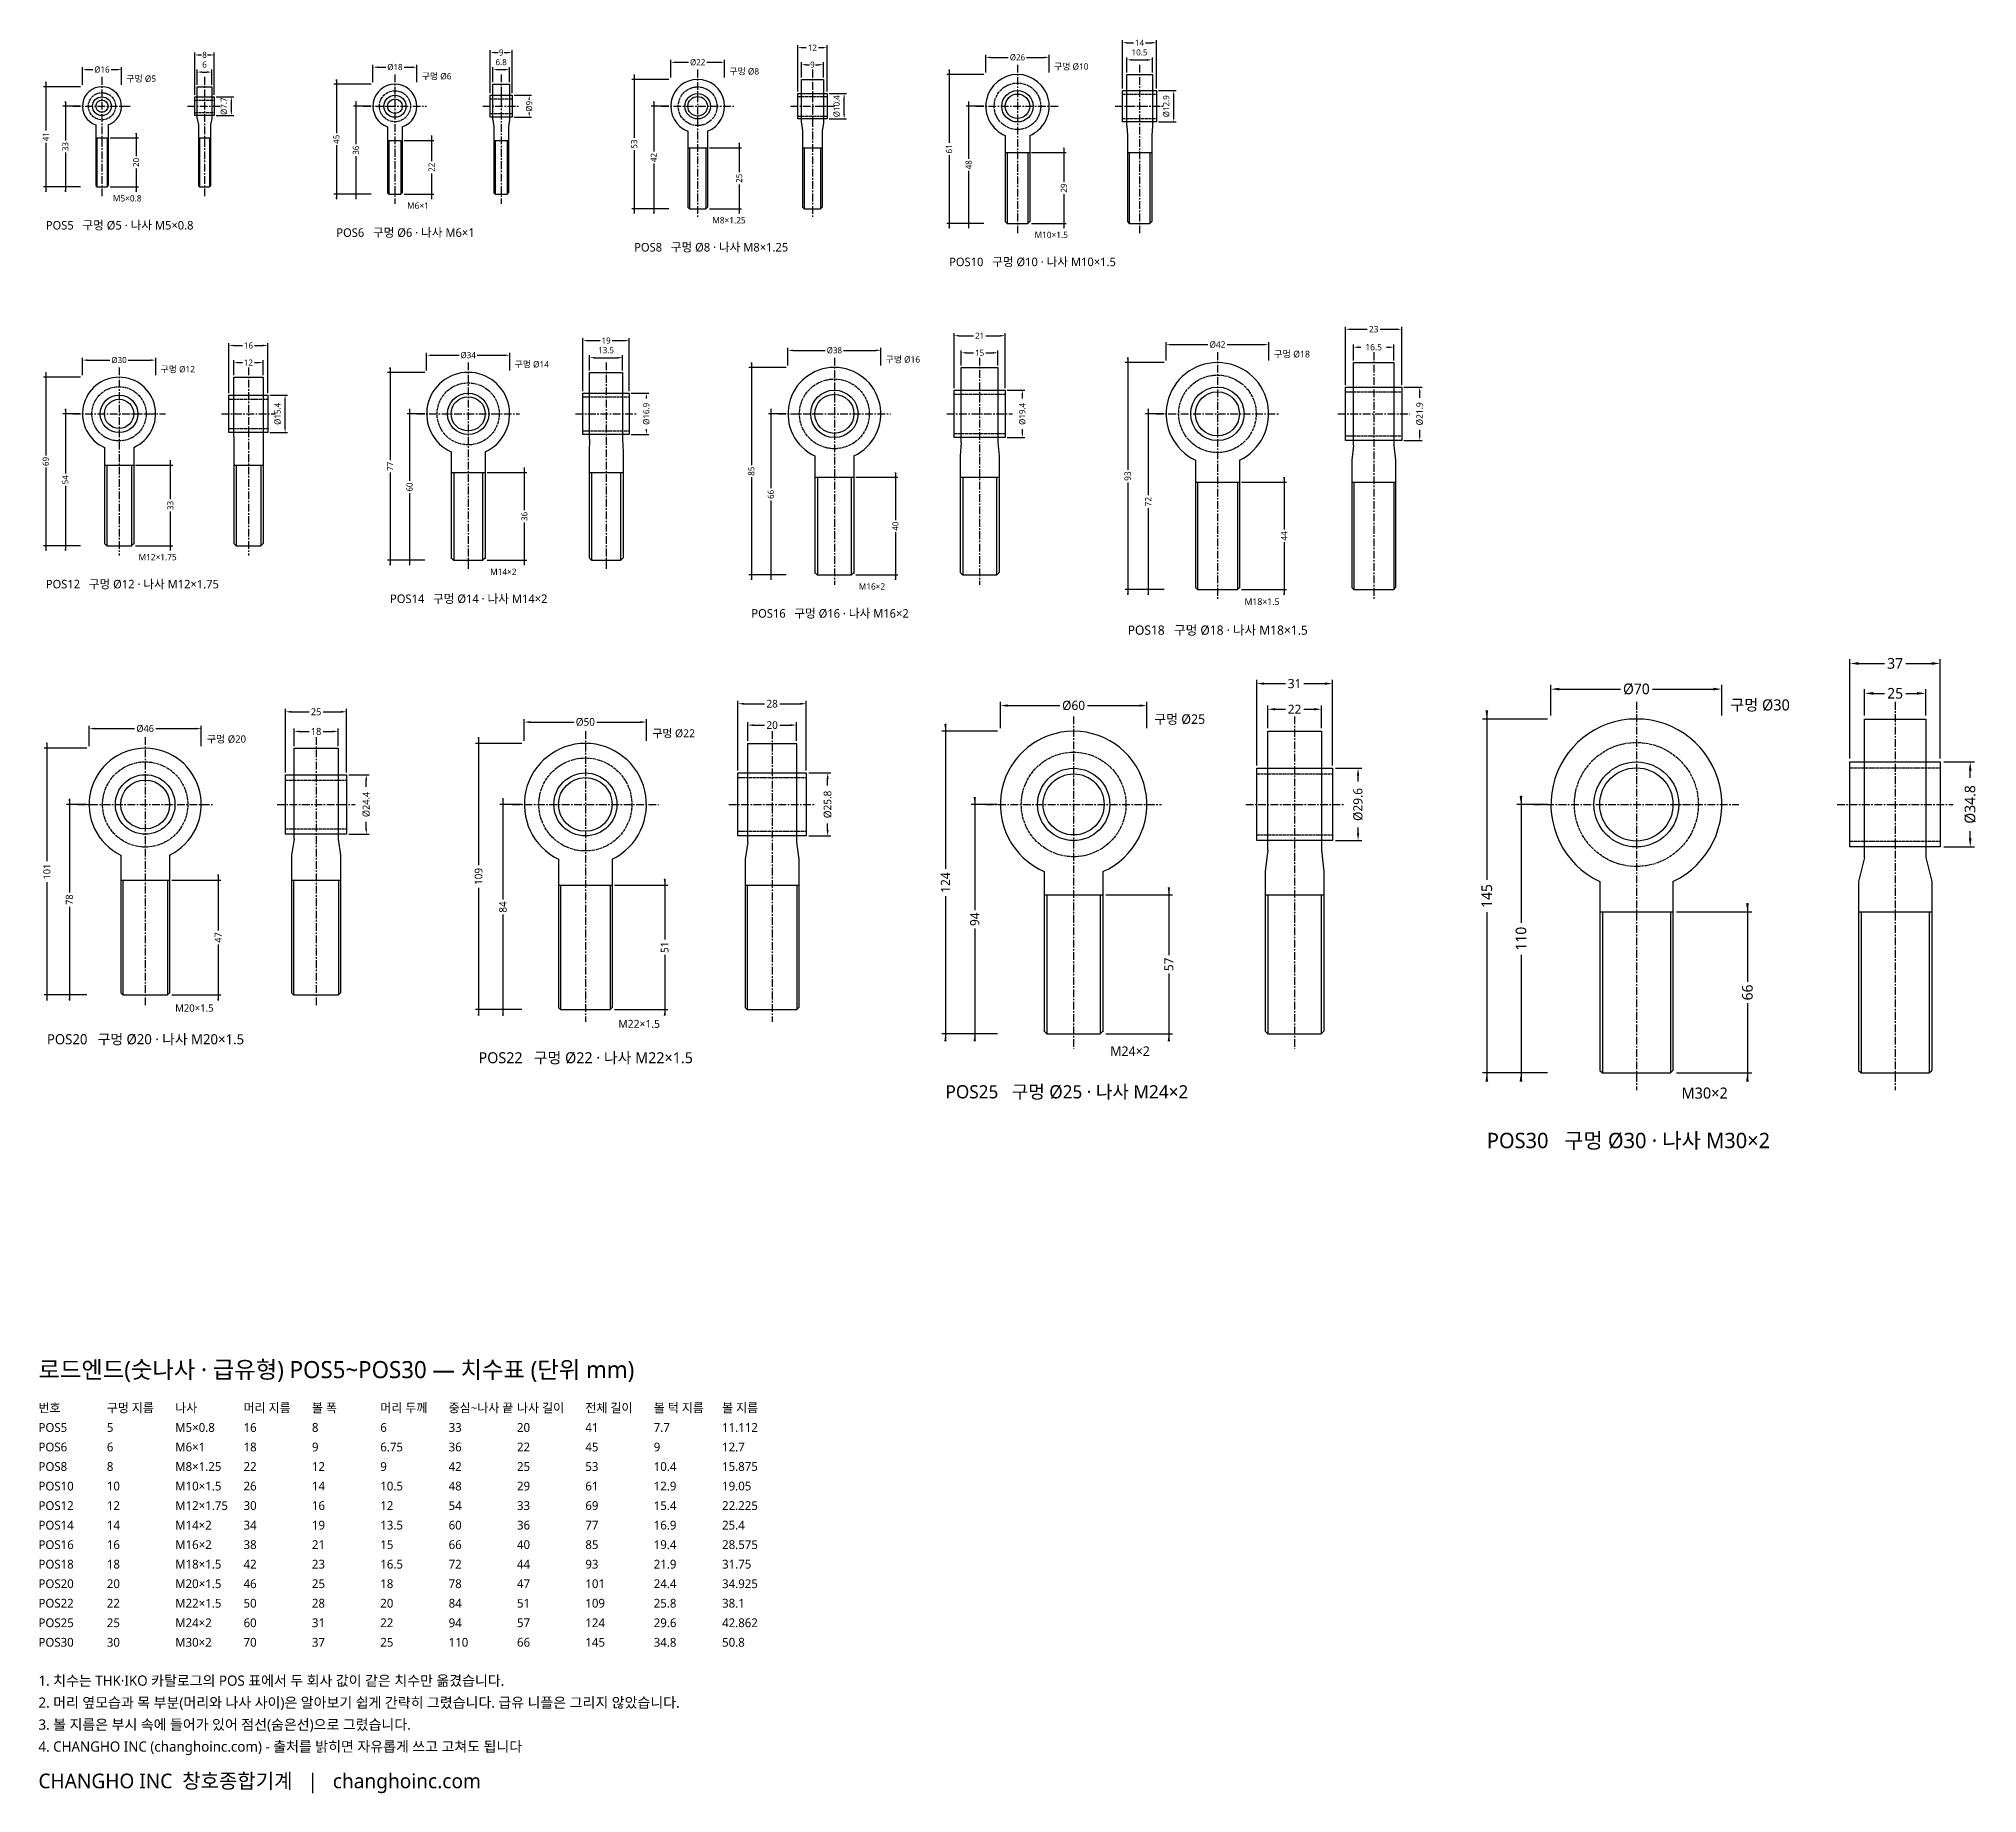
# Model space of a CAD drawing. Header units: millimetres. Extents: x 0 to 794, y -691 to 28.
import ezdxf

# ---------------------------------------------------------------- set-up
doc = ezdxf.new("R2010")
doc.units = ezdxf.units.MM
doc.linetypes.add('CENTER', pattern=[5.08, 3.175, -0.635, 0.635, -0.635])
doc.linetypes.add('DASHED', pattern=[1.524, 1.27, -0.254])
for name, color, linetype in [('나사선', 8, 'CONTINUOUS'), ('문자', 7, 'CONTINUOUS'), ('숨은선', 3, 'DASHED'), ('외형선', 7, 'CONTINUOUS'), ('중심선', 1, 'CENTER'), ('치수', 4, 'CONTINUOUS')]:
    doc.layers.add(name, color=color, linetype=linetype)
doc.styles.add('CH_KOR', font='malgun.ttf')
doc.dimstyles.new('CH_DIM', dxfattribs={"dimtxt": 2.5, "dimasz": 2, "dimexe": 1, "dimexo": 0.8, "dimgap": 0.8, "dimtad": 1, "dimdec": 1, "dimdsep": 46, "dimtxsty": 'CH_KOR', "dimcen": 2.5, "dimclrd": 4, "dimclre": 4, "dimclrt": 4, "dimazin": 3, "dimtfac": 1, "dimtmove": 0, "dimatfit": 3})

msp = doc.modelspace()

# ---------------------------------------------------------------- texts
at = {"layer": '문자', "style": 'CH_KOR'}
for s, height, p in [('로드엔드(숫나사 · 급유형) POS5~POS30 — 치수표 (단위 mm)', 7, (0, -521)), ('번호', 3.6, (0, -535)), ('구멍 지름', 3.6, (28, -535)), ('나사', 3.6, (56, -535)), ('머리 지름', 3.6, (84, -535)), ('볼 폭', 3.6, (112, -535)), ('머리 두께', 3.6, (140, -535)), ('중심~나사 끝', 3.6, (168, -535)), ('나사 길이', 3.6, (196, -535)), ('전체 길이', 3.6, (224, -535)), ('볼 턱 지름', 3.6, (252, -535)), ('볼 지름', 3.6, (280, -535)), ('POS5', 3.6, (0, -543)), ('5', 3.6, (28, -543)), ('M5×0.8', 3.6, (56, -543)), ('16', 3.6, (84, -543)), ('8', 3.6, (112, -543)), ('6', 3.6, (140, -543)), ('33', 3.6, (168, -543)), ('20', 3.6, (196, -543)), ('41', 3.6, (224, -543)), ('7.7', 3.6, (252, -543)), ('11.112', 3.6, (280, -543)), ('POS6', 3.6, (0, -551)), ('6', 3.6, (28, -551)), ('M6×1', 3.6, (56, -551)), ('18', 3.6, (84, -551)), ('9', 3.6, (112, -551)), ('6.75', 3.6, (140, -551)), ('36', 3.6, (168, -551)), ('22', 3.6, (196, -551)), ('45', 3.6, (224, -551)), ('9', 3.6, (252, -551)), ('12.7', 3.6, (280, -551)), ('POS8', 3.6, (0, -559)), ('8', 3.6, (28, -559)), ('M8×1.25', 3.6, (56, -559)), ('22', 3.6, (84, -559)), ('12', 3.6, (112, -559)), ('9', 3.6, (140, -559)), ('42', 3.6, (168, -559)), ('25', 3.6, (196, -559)), ('53', 3.6, (224, -559)), ('10.4', 3.6, (252, -559)), ('15.875', 3.6, (280, -559)), ('POS10', 3.6, (0, -567)), ('10', 3.6, (28, -567)), ('M10×1.5', 3.6, (56, -567)), ('26', 3.6, (84, -567)), ('14', 3.6, (112, -567)), ('10.5', 3.6, (140, -567)), ('48', 3.6, (168, -567)), ('29', 3.6, (196, -567)), ('61', 3.6, (224, -567)), ('12.9', 3.6, (252, -567)), ('19.05', 3.6, (280, -567)), ('POS12', 3.6, (0, -575)), ('12', 3.6, (28, -575)), ('M12×1.75', 3.6, (56, -575)), ('30', 3.6, (84, -575)), ('16', 3.6, (112, -575)), ('12', 3.6, (140, -575)), ('54', 3.6, (168, -575)), ('33', 3.6, (196, -575)), ('69', 3.6, (224, -575)), ('15.4', 3.6, (252, -575)), ('22.225', 3.6, (280, -575)), ('POS14', 3.6, (0, -583)), ('14', 3.6, (28, -583)), ('M14×2', 3.6, (56, -583)), ('34', 3.6, (84, -583)), ('19', 3.6, (112, -583)), ('13.5', 3.6, (140, -583)), ('60', 3.6, (168, -583)), ('36', 3.6, (196, -583)), ('77', 3.6, (224, -583)), ('16.9', 3.6, (252, -583)), ('25.4', 3.6, (280, -583)), ('POS16', 3.6, (0, -591)), ('16', 3.6, (28, -591)), ('M16×2', 3.6, (56, -591)), ('38', 3.6, (84, -591)), ('21', 3.6, (112, -591)), ('15', 3.6, (140, -591)), ('66', 3.6, (168, -591)), ('40', 3.6, (196, -591)), ('85', 3.6, (224, -591)), ('19.4', 3.6, (252, -591)), ('28.575', 3.6, (280, -591)), ('POS18', 3.6, (0, -599)), ('18', 3.6, (28, -599)), ('M18×1.5', 3.6, (56, -599)), ('42', 3.6, (84, -599)), ('23', 3.6, (112, -599)), ('16.5', 3.6, (140, -599)), ('72', 3.6, (168, -599)), ('44', 3.6, (196, -599)), ('93', 3.6, (224, -599)), ('21.9', 3.6, (252, -599)), ('31.75', 3.6, (280, -599)), ('POS20', 3.6, (0, -607)), ('20', 3.6, (28, -607)), ('M20×1.5', 3.6, (56, -607)), ('46', 3.6, (84, -607)), ('25', 3.6, (112, -607)), ('18', 3.6, (140, -607)), ('78', 3.6, (168, -607)), ('47', 3.6, (196, -607)), ('101', 3.6, (224, -607)), ('24.4', 3.6, (252, -607)), ('34.925', 3.6, (280, -607)), ('POS22', 3.6, (0, -615)), ('22', 3.6, (28, -615)), ('M22×1.5', 3.6, (56, -615)), ('50', 3.6, (84, -615)), ('28', 3.6, (112, -615)), ('20', 3.6, (140, -615)), ('84', 3.6, (168, -615)), ('109', 3.6, (224, -615)), ('25.8', 3.6, (252, -615)), ('38.1', 3.6, (280, -615)), ('51', 3.6, (196, -615)), ('POS25', 3.6, (0, -623)), ('25', 3.6, (28, -623)), ('M24×2', 3.6, (56, -623)), ('60', 3.6, (84, -623)), ('31', 3.6, (112, -623)), ('22', 3.6, (140, -623)), ('94', 3.6, (168, -623)), ('57', 3.6, (196, -623)), ('124', 3.6, (224, -623)), ('29.6', 3.6, (252, -623)), ('42.862', 3.6, (280, -623)), ('POS30', 3.6, (0, -631)), ('30', 3.6, (28, -631)), ('M30×2', 3.6, (56, -631)), ('70', 3.6, (84, -631)), ('37', 3.6, (112, -631)), ('25', 3.6, (140, -631)), ('110', 3.6, (168, -631)), ('66', 3.6, (196, -631)), ('145', 3.6, (224, -631)), ('34.8', 3.6, (252, -631)), ('50.8', 3.6, (280, -631)), ('1. 치수는 THK·IKO 카탈로그의 POS 표에서 두 회사 값이 같은 치수만 옮겼습니다.', 4.2, (0, -647)), ('2. 머리 옆모습과 목 부분(머리와 나사 사이)은 알아보기 쉽게 간략히 그렸습니다. 급유 니플은 그리지 않았습니다.', 4.2, (0, -656)), ('3. 볼 지름은 부시 속에 들어가 있어 점선(숨은선)으로 그렸습니다.', 4.2, (0, -665)), ('4. CHANGHO INC (changhoinc.com) - 출처를 밝히면 자유롭게 쓰고 고쳐도 됩니다', 4.2, (0, -674)), ('CHANGHO INC  창호종합기계   |   changhoinc.com', 6, (0, -689))]:
    msp.add_text(s, height=height, dxfattribs=at).set_placement(p)

# ---------------------------------------------------------------- blocks, each defined once
blk = doc.blocks.new('_CLOSEDFILLED')
at = {"color": 0, "linetype": 'BYBLOCK'}
blk.add_solid([(-1, 0.16), (0, 0), (-1, -0.16)], dxfattribs=at)
blk = doc.blocks.new('*D1')
at = {"color": 4}
for p, q in [((-8, 8.8), (-8, 16)), ((8, 8.8), (8, 16)), ((-6, 15), (-3.75, 15)), ((3.75, 15), (6, 15))]:
    blk.add_line(p, q, dxfattribs=at)
at = {"layer": 'Defpoints'}
for p in [(-8, 15), (-8, 8), (8, 8)]:
    blk.add_point(p, dxfattribs=at)
at = {"layer": '치수', "color": 4, "xscale": 2, "yscale": 2, "rotation": 180}
blk.add_blockref('_CLOSEDFILLED', (-8, 15), dxfattribs=at)
at = {"layer": '치수', "color": 4, "xscale": 2, "yscale": 2}
blk.add_blockref('_CLOSEDFILLED', (8, 15), dxfattribs=at)
at = {"layer": '치수', "color": 4, "insert": (0, 15), "char_height": 2.5, "attachment_point": 5, "style": 'CH_KOR'}
blk.add_mtext('Ø16', dxfattribs=at)
blk = doc.blocks.new('*D2')
at = {"color": 4}
for p, q in [((-8.8, 0), (-16, 0)), ((-15, 2), (-15, -14)), ((-15, -19), (-15, -35)), ((-8.8, -33), (-16, -33))]:
    blk.add_line(p, q, dxfattribs=at)
at = {"layer": 'Defpoints'}
for p in [(-15, 0), (-8, 0), (-8, -33)]:
    blk.add_point(p, dxfattribs=at)
at = {"layer": '치수', "color": 4, "xscale": 2, "yscale": 2}
for p, rotation in [((-15, 0), 270), ((-15, -33), 90)]:
    blk.add_blockref('_CLOSEDFILLED', p, dxfattribs=dict(at, rotation=rotation))
at = {"layer": '치수', "color": 4, "insert": (-15, -16.5), "char_height": 2.5, "attachment_point": 5, "rotation": 90, "style": 'CH_KOR'}
blk.add_mtext('33', dxfattribs=at)
blk = doc.blocks.new('*D3')
at = {"color": 4}
for p, q in [((-8.8, 8), (-24, 8)), ((-23, 10), (-23, -10)), ((-23, -15), (-23, -35)), ((-8.8, -33), (-24, -33))]:
    blk.add_line(p, q, dxfattribs=at)
at = {"layer": 'Defpoints'}
for p in [(-23, 8), (-8, 8), (-8, -33)]:
    blk.add_point(p, dxfattribs=at)
at = {"layer": '치수', "color": 4, "xscale": 2, "yscale": 2}
for p, rotation in [((-23, 8), 270), ((-23, -33), 90)]:
    blk.add_blockref('_CLOSEDFILLED', p, dxfattribs=dict(at, rotation=rotation))
at = {"layer": '치수', "color": 4, "insert": (-23, -12.5), "char_height": 2.5, "attachment_point": 5, "rotation": 90, "style": 'CH_KOR'}
blk.add_mtext('41', dxfattribs=at)
blk = doc.blocks.new('*D4')
at = {"color": 4}
for p, q in [((3.3, -13), (15, -13)), ((14, -11), (14, -20.5)), ((14, -25.5), (14, -35)), ((3.3, -33), (15, -33))]:
    blk.add_line(p, q, dxfattribs=at)
at = {"layer": 'Defpoints'}
for p in [(2.5, -13), (14, -13), (2.5, -33)]:
    blk.add_point(p, dxfattribs=at)
at = {"layer": '치수', "color": 4, "xscale": 2, "yscale": 2}
for p, rotation in [((14, -13), 270), ((14, -33), 90)]:
    blk.add_blockref('_CLOSEDFILLED', p, dxfattribs=dict(at, rotation=rotation))
at = {"layer": '치수', "color": 4, "insert": (14, -23), "char_height": 2.5, "attachment_point": 5, "rotation": 90, "style": 'CH_KOR'}
blk.add_mtext('20', dxfattribs=at)
blk = doc.blocks.new('*D5')
at = {"color": 4}
for p, q in [((38, 4.65), (38, 22)), ((40, 21), (40.75, 21)), ((43.25, 21), (44, 21)), ((46, 4.65), (46, 22))]:
    blk.add_line(p, q, dxfattribs=at)
at = {"layer": 'Defpoints'}
for p in [(38, 21), (38, 3.85), (46, 3.85)]:
    blk.add_point(p, dxfattribs=at)
at = {"layer": '치수', "color": 4, "xscale": 2, "yscale": 2, "rotation": 180}
blk.add_blockref('_CLOSEDFILLED', (38, 21), dxfattribs=at)
at = {"layer": '치수', "color": 4, "xscale": 2, "yscale": 2}
blk.add_blockref('_CLOSEDFILLED', (46, 21), dxfattribs=at)
at = {"layer": '치수', "color": 4, "insert": (42, 21), "char_height": 2.5, "attachment_point": 5, "style": 'CH_KOR'}
blk.add_mtext('8', dxfattribs=at)
blk = doc.blocks.new('*D6')
at = {"color": 4}
for p, q in [((39, 8.8), (39, 15)), ((41, 14), (43, 14)), ((45, 8.8), (45, 15))]:
    blk.add_line(p, q, dxfattribs=at)
at = {"layer": 'Defpoints'}
for p in [(39, 14), (39, 8), (45, 8)]:
    blk.add_point(p, dxfattribs=at)
at = {"layer": '치수', "color": 4, "xscale": 2, "yscale": 2, "rotation": 180}
blk.add_blockref('_CLOSEDFILLED', (39, 14), dxfattribs=at)
at = {"layer": '치수', "color": 4, "xscale": 2, "yscale": 2}
blk.add_blockref('_CLOSEDFILLED', (45, 14), dxfattribs=at)
at = {"layer": '치수', "color": 4, "insert": (42, 17.05), "char_height": 2.5, "attachment_point": 5, "style": 'CH_KOR'}
blk.add_mtext('6', dxfattribs=at)
blk = doc.blocks.new('*D8')
at = {"color": 4}
for p, q in [((-9, 9.8), (-9, 17)), ((-7, 16), (-3.75, 16)), ((3.75, 16), (7, 16)), ((9, 9.8), (9, 17))]:
    blk.add_line(p, q, dxfattribs=at)
at = {"layer": 'Defpoints'}
for p in [(-9, 16), (-9, 9), (9, 9)]:
    blk.add_point(p, dxfattribs=at)
at = {"layer": '치수', "color": 4, "xscale": 2, "yscale": 2, "rotation": 180}
blk.add_blockref('_CLOSEDFILLED', (-9, 16), dxfattribs=at)
at = {"layer": '치수', "color": 4, "xscale": 2, "yscale": 2}
blk.add_blockref('_CLOSEDFILLED', (9, 16), dxfattribs=at)
at = {"layer": '치수', "color": 4, "insert": (0, 16), "char_height": 2.5, "attachment_point": 5, "style": 'CH_KOR'}
blk.add_mtext('Ø18', dxfattribs=at)
blk = doc.blocks.new('*D9')
at = {"color": 4}
for p, q in [((-9.8, 0), (-17, 0)), ((-16, 2), (-16, -15.5)), ((-16, -20.5), (-16, -38)), ((-9.8, -36), (-17, -36))]:
    blk.add_line(p, q, dxfattribs=at)
at = {"layer": 'Defpoints'}
for p in [(-16, 0), (-9, 0), (-9, -36)]:
    blk.add_point(p, dxfattribs=at)
at = {"layer": '치수', "color": 4, "xscale": 2, "yscale": 2}
for p, rotation in [((-16, 0), 270), ((-16, -36), 90)]:
    blk.add_blockref('_CLOSEDFILLED', p, dxfattribs=dict(at, rotation=rotation))
at = {"layer": '치수', "color": 4, "insert": (-16, -18), "char_height": 2.5, "attachment_point": 5, "rotation": 90, "style": 'CH_KOR'}
blk.add_mtext('36', dxfattribs=at)
blk = doc.blocks.new('*D10')
at = {"color": 4}
for p, q in [((-9.8, 9), (-25, 9)), ((-24, 11), (-24, -11)), ((-24, -16), (-24, -38)), ((-9.8, -36), (-25, -36))]:
    blk.add_line(p, q, dxfattribs=at)
at = {"layer": 'Defpoints'}
for p in [(-24, 9), (-9, 9), (-9, -36)]:
    blk.add_point(p, dxfattribs=at)
at = {"layer": '치수', "color": 4, "xscale": 2, "yscale": 2}
for p, rotation in [((-24, 9), 270), ((-24, -36), 90)]:
    blk.add_blockref('_CLOSEDFILLED', p, dxfattribs=dict(at, rotation=rotation))
at = {"layer": '치수', "color": 4, "insert": (-24, -13.5), "char_height": 2.5, "attachment_point": 5, "rotation": 90, "style": 'CH_KOR'}
blk.add_mtext('45', dxfattribs=at)
blk = doc.blocks.new('*D11')
at = {"color": 4}
for p, q in [((3.8, -14), (16, -14)), ((15, -12), (15, -22.5)), ((15, -27.5), (15, -38)), ((3.8, -36), (16, -36))]:
    blk.add_line(p, q, dxfattribs=at)
at = {"layer": 'Defpoints'}
for p in [(3, -14), (15, -14), (3, -36)]:
    blk.add_point(p, dxfattribs=at)
at = {"layer": '치수', "color": 4, "xscale": 2, "yscale": 2}
for p, rotation in [((15, -14), 270), ((15, -36), 90)]:
    blk.add_blockref('_CLOSEDFILLED', p, dxfattribs=dict(at, rotation=rotation))
at = {"layer": '치수', "color": 4, "insert": (15, -25), "char_height": 2.5, "attachment_point": 5, "rotation": 90, "style": 'CH_KOR'}
blk.add_mtext('22', dxfattribs=at)
blk = doc.blocks.new('*D12')
at = {"color": 4}
for p, q in [((39, 5.3), (39, 23)), ((41, 22), (42.25, 22)), ((44.75, 22), (46, 22)), ((48, 5.3), (48, 23))]:
    blk.add_line(p, q, dxfattribs=at)
at = {"layer": 'Defpoints'}
for p in [(39, 22), (39, 4.5), (48, 4.5)]:
    blk.add_point(p, dxfattribs=at)
at = {"layer": '치수', "color": 4, "xscale": 2, "yscale": 2, "rotation": 180}
blk.add_blockref('_CLOSEDFILLED', (39, 22), dxfattribs=at)
at = {"layer": '치수', "color": 4, "xscale": 2, "yscale": 2}
blk.add_blockref('_CLOSEDFILLED', (48, 22), dxfattribs=at)
at = {"layer": '치수', "color": 4, "insert": (43.5, 22), "char_height": 2.5, "attachment_point": 5, "style": 'CH_KOR'}
blk.add_mtext('9', dxfattribs=at)
blk = doc.blocks.new('*D14')
at = {"color": 4}
for p, q in [((48.8, 4.5), (56, 4.5)), ((48.8, -4.5), (56, -4.5))]:
    blk.add_line(p, q, dxfattribs=at)
at = {"layer": 'Defpoints'}
for p in [(48, 4.5), (48, -4.5), (55, -4.5)]:
    blk.add_point(p, dxfattribs=at)
at = {"layer": '치수', "color": 4, "xscale": 2, "yscale": 2}
for p, rotation in [((55, 4.5), 90), ((55, -4.5), 270)]:
    blk.add_blockref('_CLOSEDFILLED', p, dxfattribs=dict(at, rotation=rotation))
at = {"layer": '치수', "color": 4, "insert": (55, 0), "char_height": 2.5, "attachment_point": 5, "rotation": 90, "style": 'CH_KOR'}
blk.add_mtext('Ø9', dxfattribs=at)
blk = doc.blocks.new('*D15')
at = {"color": 4}
for p, q in [((-11, 11.8), (-11, 19)), ((-9, 18), (-3.75, 18)), ((3.75, 18), (9, 18)), ((11, 11.8), (11, 19))]:
    blk.add_line(p, q, dxfattribs=at)
at = {"layer": 'Defpoints'}
for p in [(-11, 18), (-11, 11), (11, 11)]:
    blk.add_point(p, dxfattribs=at)
at = {"layer": '치수', "color": 4, "xscale": 2, "yscale": 2, "rotation": 180}
blk.add_blockref('_CLOSEDFILLED', (-11, 18), dxfattribs=at)
at = {"layer": '치수', "color": 4, "xscale": 2, "yscale": 2}
blk.add_blockref('_CLOSEDFILLED', (11, 18), dxfattribs=at)
at = {"layer": '치수', "color": 4, "insert": (0, 18), "char_height": 2.5, "attachment_point": 5, "style": 'CH_KOR'}
blk.add_mtext('Ø22', dxfattribs=at)
blk = doc.blocks.new('*D16')
at = {"color": 4}
for p, q in [((-11.8, 0), (-19, 0)), ((-18, 2), (-18, -18.5)), ((-18, -23.5), (-18, -44)), ((-11.8, -42), (-19, -42))]:
    blk.add_line(p, q, dxfattribs=at)
at = {"layer": 'Defpoints'}
for p in [(-18, 0), (-11, 0), (-11, -42)]:
    blk.add_point(p, dxfattribs=at)
at = {"layer": '치수', "color": 4, "xscale": 2, "yscale": 2}
for p, rotation in [((-18, 0), 270), ((-18, -42), 90)]:
    blk.add_blockref('_CLOSEDFILLED', p, dxfattribs=dict(at, rotation=rotation))
at = {"layer": '치수', "color": 4, "insert": (-18, -21), "char_height": 2.5, "attachment_point": 5, "rotation": 90, "style": 'CH_KOR'}
blk.add_mtext('42', dxfattribs=at)
blk = doc.blocks.new('*D17')
at = {"color": 4}
for p, q in [((-11.8, 11), (-27, 11)), ((-26, 13), (-26, -13)), ((-26, -18), (-26, -44)), ((-11.8, -42), (-27, -42))]:
    blk.add_line(p, q, dxfattribs=at)
at = {"layer": 'Defpoints'}
for p in [(-26, 11), (-11, 11), (-11, -42)]:
    blk.add_point(p, dxfattribs=at)
at = {"layer": '치수', "color": 4, "xscale": 2, "yscale": 2}
for p, rotation in [((-26, 11), 270), ((-26, -42), 90)]:
    blk.add_blockref('_CLOSEDFILLED', p, dxfattribs=dict(at, rotation=rotation))
at = {"layer": '치수', "color": 4, "insert": (-26, -15.5), "char_height": 2.5, "attachment_point": 5, "rotation": 90, "style": 'CH_KOR'}
blk.add_mtext('53', dxfattribs=at)
blk = doc.blocks.new('*D18')
at = {"color": 4}
for p, q in [((17, -15), (17, -27)), ((4.8, -17), (18, -17)), ((17, -32), (17, -44)), ((4.8, -42), (18, -42))]:
    blk.add_line(p, q, dxfattribs=at)
at = {"layer": 'Defpoints'}
for p in [(4, -17), (17, -17), (4, -42)]:
    blk.add_point(p, dxfattribs=at)
at = {"layer": '치수', "color": 4, "xscale": 2, "yscale": 2}
for p, rotation in [((17, -17), 270), ((17, -42), 90)]:
    blk.add_blockref('_CLOSEDFILLED', p, dxfattribs=dict(at, rotation=rotation))
at = {"layer": '치수', "color": 4, "insert": (17, -29.5), "char_height": 2.5, "attachment_point": 5, "rotation": 90, "style": 'CH_KOR'}
blk.add_mtext('25', dxfattribs=at)
blk = doc.blocks.new('*D19')
at = {"color": 4}
for p, q in [((41, 6), (41, 25)), ((43, 24), (44.5, 24)), ((49.5, 24), (51, 24)), ((53, 6), (53, 25))]:
    blk.add_line(p, q, dxfattribs=at)
at = {"layer": 'Defpoints'}
for p in [(41, 24), (41, 5.2), (53, 5.2)]:
    blk.add_point(p, dxfattribs=at)
at = {"layer": '치수', "color": 4, "xscale": 2, "yscale": 2, "rotation": 180}
blk.add_blockref('_CLOSEDFILLED', (41, 24), dxfattribs=at)
at = {"layer": '치수', "color": 4, "xscale": 2, "yscale": 2}
blk.add_blockref('_CLOSEDFILLED', (53, 24), dxfattribs=at)
at = {"layer": '치수', "color": 4, "insert": (47, 24), "char_height": 2.5, "attachment_point": 5, "style": 'CH_KOR'}
blk.add_mtext('12', dxfattribs=at)
blk = doc.blocks.new('*D20')
at = {"color": 4}
for p, q in [((42.5, 11.8), (42.5, 18)), ((44.5, 17), (45.75, 17)), ((48.25, 17), (49.5, 17)), ((51.5, 11.8), (51.5, 18))]:
    blk.add_line(p, q, dxfattribs=at)
at = {"layer": 'Defpoints'}
for p in [(42.5, 17), (42.5, 11), (51.5, 11)]:
    blk.add_point(p, dxfattribs=at)
at = {"layer": '치수', "color": 4, "xscale": 2, "yscale": 2, "rotation": 180}
blk.add_blockref('_CLOSEDFILLED', (42.5, 17), dxfattribs=at)
at = {"layer": '치수', "color": 4, "xscale": 2, "yscale": 2}
blk.add_blockref('_CLOSEDFILLED', (51.5, 17), dxfattribs=at)
at = {"layer": '치수', "color": 4, "insert": (47, 17), "char_height": 2.5, "attachment_point": 5, "style": 'CH_KOR'}
blk.add_mtext('9', dxfattribs=at)
blk = doc.blocks.new('*D22')
at = {"color": 4}
for p, q in [((-13, 13.8), (-13, 21)), ((-11, 20), (-3.75, 20)), ((3.75, 20), (11, 20)), ((13, 13.8), (13, 21))]:
    blk.add_line(p, q, dxfattribs=at)
at = {"layer": 'Defpoints'}
for p in [(-13, 20), (-13, 13), (13, 13)]:
    blk.add_point(p, dxfattribs=at)
at = {"layer": '치수', "color": 4, "xscale": 2, "yscale": 2, "rotation": 180}
blk.add_blockref('_CLOSEDFILLED', (-13, 20), dxfattribs=at)
at = {"layer": '치수', "color": 4, "xscale": 2, "yscale": 2}
blk.add_blockref('_CLOSEDFILLED', (13, 20), dxfattribs=at)
at = {"layer": '치수', "color": 4, "insert": (0, 20), "char_height": 2.5, "attachment_point": 5, "style": 'CH_KOR'}
blk.add_mtext('Ø26', dxfattribs=at)
blk = doc.blocks.new('*D23')
at = {"color": 4}
for p, q in [((-13.8, 0), (-21, 0)), ((-20, 2), (-20, -21.5)), ((-20, -26.5), (-20, -50)), ((-13.8, -48), (-21, -48))]:
    blk.add_line(p, q, dxfattribs=at)
at = {"layer": 'Defpoints'}
for p in [(-20, 0), (-13, 0), (-13, -48)]:
    blk.add_point(p, dxfattribs=at)
at = {"layer": '치수', "color": 4, "xscale": 2, "yscale": 2}
for p, rotation in [((-20, 0), 270), ((-20, -48), 90)]:
    blk.add_blockref('_CLOSEDFILLED', p, dxfattribs=dict(at, rotation=rotation))
at = {"layer": '치수', "color": 4, "insert": (-20, -24), "char_height": 2.5, "attachment_point": 5, "rotation": 90, "style": 'CH_KOR'}
blk.add_mtext('48', dxfattribs=at)
blk = doc.blocks.new('*D24')
at = {"color": 4}
for p, q in [((-13.8, 13), (-29, 13)), ((-28, 15), (-28, -15)), ((-28, -20), (-28, -50)), ((-13.8, -48), (-29, -48))]:
    blk.add_line(p, q, dxfattribs=at)
at = {"layer": 'Defpoints'}
for p in [(-28, 13), (-13, 13), (-13, -48)]:
    blk.add_point(p, dxfattribs=at)
at = {"layer": '치수', "color": 4, "xscale": 2, "yscale": 2}
for p, rotation in [((-28, 13), 270), ((-28, -48), 90)]:
    blk.add_blockref('_CLOSEDFILLED', p, dxfattribs=dict(at, rotation=rotation))
at = {"layer": '치수', "color": 4, "insert": (-28, -17.5), "char_height": 2.5, "attachment_point": 5, "rotation": 90, "style": 'CH_KOR'}
blk.add_mtext('61', dxfattribs=at)
blk = doc.blocks.new('*D25')
at = {"color": 4}
for p, q in [((5.8, -19), (20, -19)), ((19, -17), (19, -31)), ((19, -36), (19, -50)), ((5.8, -48), (20, -48))]:
    blk.add_line(p, q, dxfattribs=at)
at = {"layer": 'Defpoints'}
for p in [(5, -19), (19, -19), (5, -48)]:
    blk.add_point(p, dxfattribs=at)
at = {"layer": '치수', "color": 4, "xscale": 2, "yscale": 2}
for p, rotation in [((19, -19), 270), ((19, -48), 90)]:
    blk.add_blockref('_CLOSEDFILLED', p, dxfattribs=dict(at, rotation=rotation))
at = {"layer": '치수', "color": 4, "insert": (19, -33.5), "char_height": 2.5, "attachment_point": 5, "rotation": 90, "style": 'CH_KOR'}
blk.add_mtext('29', dxfattribs=at)
blk = doc.blocks.new('*D26')
at = {"color": 4}
for p, q in [((43, 7.25), (43, 27)), ((45, 26), (47.5, 26)), ((52.5, 26), (55, 26)), ((57, 7.25), (57, 27))]:
    blk.add_line(p, q, dxfattribs=at)
at = {"layer": 'Defpoints'}
for p in [(43, 26), (43, 6.45), (57, 6.45)]:
    blk.add_point(p, dxfattribs=at)
at = {"layer": '치수', "color": 4, "xscale": 2, "yscale": 2, "rotation": 180}
blk.add_blockref('_CLOSEDFILLED', (43, 26), dxfattribs=at)
at = {"layer": '치수', "color": 4, "xscale": 2, "yscale": 2}
blk.add_blockref('_CLOSEDFILLED', (57, 26), dxfattribs=at)
at = {"layer": '치수', "color": 4, "insert": (50, 26), "char_height": 2.5, "attachment_point": 5, "style": 'CH_KOR'}
blk.add_mtext('14', dxfattribs=at)
blk = doc.blocks.new('*D27')
at = {"color": 4}
for p, q in [((44.75, 13.8), (44.75, 20)), ((46.75, 19), (53.25, 19)), ((55.25, 13.8), (55.25, 20))]:
    blk.add_line(p, q, dxfattribs=at)
at = {"layer": 'Defpoints'}
for p in [(44.75, 19), (44.75, 13), (55.25, 13)]:
    blk.add_point(p, dxfattribs=at)
at = {"layer": '치수', "color": 4, "xscale": 2, "yscale": 2, "rotation": 180}
blk.add_blockref('_CLOSEDFILLED', (44.75, 19), dxfattribs=at)
at = {"layer": '치수', "color": 4, "xscale": 2, "yscale": 2}
blk.add_blockref('_CLOSEDFILLED', (55.25, 19), dxfattribs=at)
at = {"layer": '치수', "color": 4, "insert": (50, 22.05), "char_height": 2.5, "attachment_point": 5, "style": 'CH_KOR'}
blk.add_mtext('10.5', dxfattribs=at)
blk = doc.blocks.new('*D28')
at = {"color": 4}
for p, q in [((57.8, 6.45), (65, 6.45)), ((64, -4.45), (64, 4.45)), ((57.8, -6.45), (65, -6.45))]:
    blk.add_line(p, q, dxfattribs=at)
at = {"layer": 'Defpoints'}
for p in [(57, 6.45), (57, -6.45), (64, -6.45)]:
    blk.add_point(p, dxfattribs=at)
at = {"layer": '치수', "color": 4, "xscale": 2, "yscale": 2}
for p, rotation in [((64, 6.45), 90), ((64, -6.45), 270)]:
    blk.add_blockref('_CLOSEDFILLED', p, dxfattribs=dict(at, rotation=rotation))
at = {"layer": '치수', "color": 4, "insert": (60.95, 0), "char_height": 2.5, "attachment_point": 5, "rotation": 90, "style": 'CH_KOR'}
blk.add_mtext('Ø12.9', dxfattribs=at)
blk = doc.blocks.new('*D29')
at = {"color": 4}
for p, q in [((-15, 15.8), (-15, 23)), ((-13, 22), (-3.75, 22)), ((3.75, 22), (13, 22)), ((15, 15.8), (15, 23))]:
    blk.add_line(p, q, dxfattribs=at)
at = {"layer": 'Defpoints'}
for p in [(-15, 22), (-15, 15), (15, 15)]:
    blk.add_point(p, dxfattribs=at)
at = {"layer": '치수', "color": 4, "xscale": 2, "yscale": 2, "rotation": 180}
blk.add_blockref('_CLOSEDFILLED', (-15, 22), dxfattribs=at)
at = {"layer": '치수', "color": 4, "xscale": 2, "yscale": 2}
blk.add_blockref('_CLOSEDFILLED', (15, 22), dxfattribs=at)
at = {"layer": '치수', "color": 4, "insert": (0, 22), "char_height": 2.5, "attachment_point": 5, "style": 'CH_KOR'}
blk.add_mtext('Ø30', dxfattribs=at)
blk = doc.blocks.new('*D30')
at = {"color": 4}
for p, q in [((-15.8, 0), (-23, 0)), ((-22, 2), (-22, -24.5)), ((-22, -29.5), (-22, -56)), ((-15.8, -54), (-23, -54))]:
    blk.add_line(p, q, dxfattribs=at)
at = {"layer": 'Defpoints'}
for p in [(-22, 0), (-15, 0), (-15, -54)]:
    blk.add_point(p, dxfattribs=at)
at = {"layer": '치수', "color": 4, "xscale": 2, "yscale": 2}
for p, rotation in [((-22, 0), 270), ((-22, -54), 90)]:
    blk.add_blockref('_CLOSEDFILLED', p, dxfattribs=dict(at, rotation=rotation))
at = {"layer": '치수', "color": 4, "insert": (-22, -27), "char_height": 2.5, "attachment_point": 5, "rotation": 90, "style": 'CH_KOR'}
blk.add_mtext('54', dxfattribs=at)
blk = doc.blocks.new('*D31')
at = {"color": 4}
for p, q in [((-30, 17), (-30, -17)), ((-15.8, 15), (-31, 15)), ((-30, -22), (-30, -56)), ((-15.8, -54), (-31, -54))]:
    blk.add_line(p, q, dxfattribs=at)
at = {"layer": 'Defpoints'}
for p in [(-30, 15), (-15, 15), (-15, -54)]:
    blk.add_point(p, dxfattribs=at)
at = {"layer": '치수', "color": 4, "xscale": 2, "yscale": 2}
for p, rotation in [((-30, 15), 270), ((-30, -54), 90)]:
    blk.add_blockref('_CLOSEDFILLED', p, dxfattribs=dict(at, rotation=rotation))
at = {"layer": '치수', "color": 4, "insert": (-30, -19.5), "char_height": 2.5, "attachment_point": 5, "rotation": 90, "style": 'CH_KOR'}
blk.add_mtext('69', dxfattribs=at)
blk = doc.blocks.new('*D32')
at = {"color": 4}
for p, q in [((6.8, -21), (22, -21)), ((21, -19), (21, -35)), ((21, -40), (21, -56)), ((6.8, -54), (22, -54))]:
    blk.add_line(p, q, dxfattribs=at)
at = {"layer": 'Defpoints'}
for p in [(6, -21), (21, -21), (6, -54)]:
    blk.add_point(p, dxfattribs=at)
at = {"layer": '치수', "color": 4, "xscale": 2, "yscale": 2}
for p, rotation in [((21, -21), 270), ((21, -54), 90)]:
    blk.add_blockref('_CLOSEDFILLED', p, dxfattribs=dict(at, rotation=rotation))
at = {"layer": '치수', "color": 4, "insert": (21, -37.5), "char_height": 2.5, "attachment_point": 5, "rotation": 90, "style": 'CH_KOR'}
blk.add_mtext('33', dxfattribs=at)
blk = doc.blocks.new('*D33')
at = {"color": 4}
for p, q in [((45, 8.5), (45, 29)), ((47, 28), (50.5, 28)), ((55.5, 28), (59, 28)), ((61, 8.5), (61, 29))]:
    blk.add_line(p, q, dxfattribs=at)
at = {"layer": 'Defpoints'}
for p in [(45, 28), (45, 7.7), (61, 7.7)]:
    blk.add_point(p, dxfattribs=at)
at = {"layer": '치수', "color": 4, "xscale": 2, "yscale": 2, "rotation": 180}
blk.add_blockref('_CLOSEDFILLED', (45, 28), dxfattribs=at)
at = {"layer": '치수', "color": 4, "xscale": 2, "yscale": 2}
blk.add_blockref('_CLOSEDFILLED', (61, 28), dxfattribs=at)
at = {"layer": '치수', "color": 4, "insert": (53, 28), "char_height": 2.5, "attachment_point": 5, "style": 'CH_KOR'}
blk.add_mtext('16', dxfattribs=at)
blk = doc.blocks.new('*D34')
at = {"color": 4}
for p, q in [((47, 15.8), (47, 22)), ((49, 21), (50.5, 21)), ((55.5, 21), (57, 21)), ((59, 15.8), (59, 22))]:
    blk.add_line(p, q, dxfattribs=at)
at = {"layer": 'Defpoints'}
for p in [(47, 21), (47, 15), (59, 15)]:
    blk.add_point(p, dxfattribs=at)
at = {"layer": '치수', "color": 4, "xscale": 2, "yscale": 2, "rotation": 180}
blk.add_blockref('_CLOSEDFILLED', (47, 21), dxfattribs=at)
at = {"layer": '치수', "color": 4, "xscale": 2, "yscale": 2}
blk.add_blockref('_CLOSEDFILLED', (59, 21), dxfattribs=at)
at = {"layer": '치수', "color": 4, "insert": (53, 21), "char_height": 2.5, "attachment_point": 5, "style": 'CH_KOR'}
blk.add_mtext('12', dxfattribs=at)
blk = doc.blocks.new('*D35')
at = {"color": 4}
for p, q in [((61.8, 7.7), (69, 7.7)), ((68, -5.7), (68, 5.7)), ((61.8, -7.7), (69, -7.7))]:
    blk.add_line(p, q, dxfattribs=at)
at = {"layer": 'Defpoints'}
for p in [(61, 7.7), (61, -7.7), (68, -7.7)]:
    blk.add_point(p, dxfattribs=at)
at = {"layer": '치수', "color": 4, "xscale": 2, "yscale": 2}
for p, rotation in [((68, 7.7), 90), ((68, -7.7), 270)]:
    blk.add_blockref('_CLOSEDFILLED', p, dxfattribs=dict(at, rotation=rotation))
at = {"layer": '치수', "color": 4, "insert": (64.95, 0), "char_height": 2.5, "attachment_point": 5, "rotation": 90, "style": 'CH_KOR'}
blk.add_mtext('Ø15.4', dxfattribs=at)
blk = doc.blocks.new('*D36')
at = {"color": 4}
for p, q in [((-17, 17.8), (-17, 25)), ((-15, 24), (-3.75, 24)), ((3.75, 24), (15, 24)), ((17, 17.8), (17, 25))]:
    blk.add_line(p, q, dxfattribs=at)
at = {"layer": 'Defpoints'}
for p in [(-17, 24), (-17, 17), (17, 17)]:
    blk.add_point(p, dxfattribs=at)
at = {"layer": '치수', "color": 4, "xscale": 2, "yscale": 2, "rotation": 180}
blk.add_blockref('_CLOSEDFILLED', (-17, 24), dxfattribs=at)
at = {"layer": '치수', "color": 4, "xscale": 2, "yscale": 2}
blk.add_blockref('_CLOSEDFILLED', (17, 24), dxfattribs=at)
at = {"layer": '치수', "color": 4, "insert": (0, 24), "char_height": 2.5, "attachment_point": 5, "style": 'CH_KOR'}
blk.add_mtext('Ø34', dxfattribs=at)
blk = doc.blocks.new('*D37')
at = {"color": 4}
for p, q in [((-17.8, 0), (-25, 0)), ((-24, 2), (-24, -27.5)), ((-24, -32.5), (-24, -62)), ((-17.8, -60), (-25, -60))]:
    blk.add_line(p, q, dxfattribs=at)
at = {"layer": 'Defpoints'}
for p in [(-24, 0), (-17, 0), (-17, -60)]:
    blk.add_point(p, dxfattribs=at)
at = {"layer": '치수', "color": 4, "xscale": 2, "yscale": 2}
for p, rotation in [((-24, 0), 270), ((-24, -60), 90)]:
    blk.add_blockref('_CLOSEDFILLED', p, dxfattribs=dict(at, rotation=rotation))
at = {"layer": '치수', "color": 4, "insert": (-24, -30), "char_height": 2.5, "attachment_point": 5, "rotation": 90, "style": 'CH_KOR'}
blk.add_mtext('60', dxfattribs=at)
blk = doc.blocks.new('*D38')
at = {"color": 4}
for p, q in [((-17.8, 17), (-33, 17)), ((-32, 19), (-32, -19)), ((-32, -24), (-32, -62)), ((-17.8, -60), (-33, -60))]:
    blk.add_line(p, q, dxfattribs=at)
at = {"layer": 'Defpoints'}
for p in [(-32, 17), (-17, 17), (-17, -60)]:
    blk.add_point(p, dxfattribs=at)
at = {"layer": '치수', "color": 4, "xscale": 2, "yscale": 2}
for p, rotation in [((-32, 17), 270), ((-32, -60), 90)]:
    blk.add_blockref('_CLOSEDFILLED', p, dxfattribs=dict(at, rotation=rotation))
at = {"layer": '치수', "color": 4, "insert": (-32, -21.5), "char_height": 2.5, "attachment_point": 5, "rotation": 90, "style": 'CH_KOR'}
blk.add_mtext('77', dxfattribs=at)
blk = doc.blocks.new('*D39')
at = {"color": 4}
for p, q in [((23, -22), (23, -39.5)), ((7.8, -24), (24, -24)), ((23, -44.5), (23, -62)), ((7.8, -60), (24, -60))]:
    blk.add_line(p, q, dxfattribs=at)
at = {"layer": 'Defpoints'}
for p in [(7, -24), (23, -24), (7, -60)]:
    blk.add_point(p, dxfattribs=at)
at = {"layer": '치수', "color": 4, "xscale": 2, "yscale": 2}
for p, rotation in [((23, -24), 270), ((23, -60), 90)]:
    blk.add_blockref('_CLOSEDFILLED', p, dxfattribs=dict(at, rotation=rotation))
at = {"layer": '치수', "color": 4, "insert": (23, -42), "char_height": 2.5, "attachment_point": 5, "rotation": 90, "style": 'CH_KOR'}
blk.add_mtext('36', dxfattribs=at)
blk = doc.blocks.new('*D40')
at = {"color": 4}
for p, q in [((47, 9.25), (47, 31)), ((49, 30), (54, 30)), ((59, 30), (64, 30)), ((66, 9.25), (66, 31))]:
    blk.add_line(p, q, dxfattribs=at)
at = {"layer": 'Defpoints'}
for p in [(47, 30), (47, 8.45), (66, 8.45)]:
    blk.add_point(p, dxfattribs=at)
at = {"layer": '치수', "color": 4, "xscale": 2, "yscale": 2, "rotation": 180}
blk.add_blockref('_CLOSEDFILLED', (47, 30), dxfattribs=at)
at = {"layer": '치수', "color": 4, "xscale": 2, "yscale": 2}
blk.add_blockref('_CLOSEDFILLED', (66, 30), dxfattribs=at)
at = {"layer": '치수', "color": 4, "insert": (56.5, 30), "char_height": 2.5, "attachment_point": 5, "style": 'CH_KOR'}
blk.add_mtext('19', dxfattribs=at)
blk = doc.blocks.new('*D41')
at = {"color": 4}
for p, q in [((49.75, 17.8), (49.75, 24)), ((63.25, 17.8), (63.25, 24)), ((51.75, 23), (61.25, 23))]:
    blk.add_line(p, q, dxfattribs=at)
at = {"layer": 'Defpoints'}
for p in [(49.75, 23), (49.75, 17), (63.25, 17)]:
    blk.add_point(p, dxfattribs=at)
at = {"layer": '치수', "color": 4, "xscale": 2, "yscale": 2, "rotation": 180}
blk.add_blockref('_CLOSEDFILLED', (49.75, 23), dxfattribs=at)
at = {"layer": '치수', "color": 4, "xscale": 2, "yscale": 2}
blk.add_blockref('_CLOSEDFILLED', (63.25, 23), dxfattribs=at)
at = {"layer": '치수', "color": 4, "insert": (56.5, 26.05), "char_height": 2.5, "attachment_point": 5, "style": 'CH_KOR'}
blk.add_mtext('13.5', dxfattribs=at)
blk = doc.blocks.new('*D42')
at = {"color": 4}
for p, q in [((66.8, 8.45), (74, 8.45)), ((73, 6.25), (73, 6.45)), ((73, -6.45), (73, -6.25)), ((66.8, -8.45), (74, -8.45))]:
    blk.add_line(p, q, dxfattribs=at)
at = {"layer": 'Defpoints'}
for p in [(66, 8.45), (66, -8.45), (73, -8.45)]:
    blk.add_point(p, dxfattribs=at)
at = {"layer": '치수', "color": 4, "xscale": 2, "yscale": 2}
for p, rotation in [((73, 8.45), 90), ((73, -8.45), 270)]:
    blk.add_blockref('_CLOSEDFILLED', p, dxfattribs=dict(at, rotation=rotation))
at = {"layer": '치수', "color": 4, "insert": (73, 0), "char_height": 2.5, "attachment_point": 5, "rotation": 90, "style": 'CH_KOR'}
blk.add_mtext('Ø16.9', dxfattribs=at)
blk = doc.blocks.new('*D43')
at = {"color": 4}
for p, q in [((-19, 19.8), (-19, 27)), ((-17, 26), (-3.75, 26)), ((3.75, 26), (17, 26)), ((19, 19.8), (19, 27))]:
    blk.add_line(p, q, dxfattribs=at)
at = {"layer": 'Defpoints'}
for p in [(-19, 26), (-19, 19), (19, 19)]:
    blk.add_point(p, dxfattribs=at)
at = {"layer": '치수', "color": 4, "xscale": 2, "yscale": 2, "rotation": 180}
blk.add_blockref('_CLOSEDFILLED', (-19, 26), dxfattribs=at)
at = {"layer": '치수', "color": 4, "xscale": 2, "yscale": 2}
blk.add_blockref('_CLOSEDFILLED', (19, 26), dxfattribs=at)
at = {"layer": '치수', "color": 4, "insert": (0, 26), "char_height": 2.5, "attachment_point": 5, "style": 'CH_KOR'}
blk.add_mtext('Ø38', dxfattribs=at)
blk = doc.blocks.new('*D44')
at = {"color": 4}
for p, q in [((-19.8, 0), (-27, 0)), ((-26, 2), (-26, -30.5)), ((-26, -35.5), (-26, -68)), ((-19.8, -66), (-27, -66))]:
    blk.add_line(p, q, dxfattribs=at)
at = {"layer": 'Defpoints'}
for p in [(-26, 0), (-19, 0), (-19, -66)]:
    blk.add_point(p, dxfattribs=at)
at = {"layer": '치수', "color": 4, "xscale": 2, "yscale": 2}
for p, rotation in [((-26, 0), 270), ((-26, -66), 90)]:
    blk.add_blockref('_CLOSEDFILLED', p, dxfattribs=dict(at, rotation=rotation))
at = {"layer": '치수', "color": 4, "insert": (-26, -33), "char_height": 2.5, "attachment_point": 5, "rotation": 90, "style": 'CH_KOR'}
blk.add_mtext('66', dxfattribs=at)
blk = doc.blocks.new('*D45')
at = {"color": 4}
for p, q in [((-19.8, 19), (-35, 19)), ((-34, 21), (-34, -21)), ((-34, -26), (-34, -68)), ((-19.8, -66), (-35, -66))]:
    blk.add_line(p, q, dxfattribs=at)
at = {"layer": 'Defpoints'}
for p in [(-34, 19), (-19, 19), (-19, -66)]:
    blk.add_point(p, dxfattribs=at)
at = {"layer": '치수', "color": 4, "xscale": 2, "yscale": 2}
for p, rotation in [((-34, 19), 270), ((-34, -66), 90)]:
    blk.add_blockref('_CLOSEDFILLED', p, dxfattribs=dict(at, rotation=rotation))
at = {"layer": '치수', "color": 4, "insert": (-34, -23.5), "char_height": 2.5, "attachment_point": 5, "rotation": 90, "style": 'CH_KOR'}
blk.add_mtext('85', dxfattribs=at)
blk = doc.blocks.new('*D46')
at = {"color": 4}
for p, q in [((8.8, -26), (26, -26)), ((25, -24), (25, -43.5)), ((25, -48.5), (25, -68)), ((8.8, -66), (26, -66))]:
    blk.add_line(p, q, dxfattribs=at)
at = {"layer": 'Defpoints'}
for p in [(8, -26), (25, -26), (8, -66)]:
    blk.add_point(p, dxfattribs=at)
at = {"layer": '치수', "color": 4, "xscale": 2, "yscale": 2}
for p, rotation in [((25, -26), 270), ((25, -66), 90)]:
    blk.add_blockref('_CLOSEDFILLED', p, dxfattribs=dict(at, rotation=rotation))
at = {"layer": '치수', "color": 4, "insert": (25, -46), "char_height": 2.5, "attachment_point": 5, "rotation": 90, "style": 'CH_KOR'}
blk.add_mtext('40', dxfattribs=at)
blk = doc.blocks.new('*D47')
at = {"color": 4}
for p, q in [((49, 10.5), (49, 33)), ((51, 32), (57, 32)), ((62, 32), (68, 32)), ((70, 10.5), (70, 33))]:
    blk.add_line(p, q, dxfattribs=at)
at = {"layer": 'Defpoints'}
for p in [(49, 32), (49, 9.7), (70, 9.7)]:
    blk.add_point(p, dxfattribs=at)
at = {"layer": '치수', "color": 4, "xscale": 2, "yscale": 2, "rotation": 180}
blk.add_blockref('_CLOSEDFILLED', (49, 32), dxfattribs=at)
at = {"layer": '치수', "color": 4, "xscale": 2, "yscale": 2}
blk.add_blockref('_CLOSEDFILLED', (70, 32), dxfattribs=at)
at = {"layer": '치수', "color": 4, "insert": (59.5, 32), "char_height": 2.5, "attachment_point": 5, "style": 'CH_KOR'}
blk.add_mtext('21', dxfattribs=at)
blk = doc.blocks.new('*D48')
at = {"color": 4}
for p, q in [((52, 19.8), (52, 26)), ((54, 25), (57, 25)), ((62, 25), (65, 25)), ((67, 19.8), (67, 26))]:
    blk.add_line(p, q, dxfattribs=at)
at = {"layer": 'Defpoints'}
for p in [(52, 25), (52, 19), (67, 19)]:
    blk.add_point(p, dxfattribs=at)
at = {"layer": '치수', "color": 4, "xscale": 2, "yscale": 2, "rotation": 180}
blk.add_blockref('_CLOSEDFILLED', (52, 25), dxfattribs=at)
at = {"layer": '치수', "color": 4, "xscale": 2, "yscale": 2}
blk.add_blockref('_CLOSEDFILLED', (67, 25), dxfattribs=at)
at = {"layer": '치수', "color": 4, "insert": (59.5, 25), "char_height": 2.5, "attachment_point": 5, "style": 'CH_KOR'}
blk.add_mtext('15', dxfattribs=at)
blk = doc.blocks.new('*D49')
at = {"color": 4}
for p, q in [((70.8, 9.7), (78, 9.7)), ((77, 6.25), (77, 7.7)), ((77, -7.7), (77, -6.25)), ((70.8, -9.7), (78, -9.7))]:
    blk.add_line(p, q, dxfattribs=at)
at = {"layer": 'Defpoints'}
for p in [(70, 9.7), (70, -9.7), (77, -9.7)]:
    blk.add_point(p, dxfattribs=at)
at = {"layer": '치수', "color": 4, "xscale": 2, "yscale": 2}
for p, rotation in [((77, 9.7), 90), ((77, -9.7), 270)]:
    blk.add_blockref('_CLOSEDFILLED', p, dxfattribs=dict(at, rotation=rotation))
at = {"layer": '치수', "color": 4, "insert": (77, 0), "char_height": 2.5, "attachment_point": 5, "rotation": 90, "style": 'CH_KOR'}
blk.add_mtext('Ø19.4', dxfattribs=at)
blk = doc.blocks.new('*D50')
at = {"color": 4}
for p, q in [((-21, 21.84), (-21, 29.4)), ((-18.9, 28.35), (-3.9375, 28.35)), ((3.9375, 28.35), (18.9, 28.35)), ((21, 21.84), (21, 29.4))]:
    blk.add_line(p, q, dxfattribs=at)
at = {"layer": 'Defpoints'}
for p in [(-21, 28.35), (-21, 21), (21, 21)]:
    blk.add_point(p, dxfattribs=at)
at = {"layer": '치수', "color": 4, "xscale": 2.1, "yscale": 2.1, "rotation": 180}
blk.add_blockref('_CLOSEDFILLED', (-21, 28.35), dxfattribs=at)
at = {"layer": '치수', "color": 4, "xscale": 2.1, "yscale": 2.1}
blk.add_blockref('_CLOSEDFILLED', (21, 28.35), dxfattribs=at)
at = {"layer": '치수', "color": 4, "insert": (0, 28.35), "char_height": 2.625, "attachment_point": 5, "style": 'CH_KOR'}
blk.add_mtext('Ø42', dxfattribs=at)
blk = doc.blocks.new('*D51')
at = {"color": 4}
for p, q in [((-21.84, 0), (-29.4, 0)), ((-28.35, 2.1), (-28.35, -33.375)), ((-28.35, -38.625), (-28.35, -74.1)), ((-21.84, -72), (-29.4, -72))]:
    blk.add_line(p, q, dxfattribs=at)
at = {"layer": 'Defpoints'}
for p in [(-28.35, 0), (-21, 0), (-21, -72)]:
    blk.add_point(p, dxfattribs=at)
at = {"layer": '치수', "color": 4, "xscale": 2.1, "yscale": 2.1}
for p, rotation in [((-28.35, 0), 270), ((-28.35, -72), 90)]:
    blk.add_blockref('_CLOSEDFILLED', p, dxfattribs=dict(at, rotation=rotation))
at = {"layer": '치수', "color": 4, "insert": (-28.35, -36), "char_height": 2.625, "attachment_point": 5, "rotation": 90, "style": 'CH_KOR'}
blk.add_mtext('72', dxfattribs=at)
blk = doc.blocks.new('*D52')
at = {"color": 4}
for p, q in [((-21.84, 21), (-37.8, 21)), ((-36.75, 23.1), (-36.75, -22.875)), ((-36.75, -28.125), (-36.75, -74.1)), ((-21.84, -72), (-37.8, -72))]:
    blk.add_line(p, q, dxfattribs=at)
at = {"layer": 'Defpoints'}
for p in [(-36.75, 21), (-21, 21), (-21, -72)]:
    blk.add_point(p, dxfattribs=at)
at = {"layer": '치수', "color": 4, "xscale": 2.1, "yscale": 2.1}
for p, rotation in [((-36.75, 21), 270), ((-36.75, -72), 90)]:
    blk.add_blockref('_CLOSEDFILLED', p, dxfattribs=dict(at, rotation=rotation))
at = {"layer": '치수', "color": 4, "insert": (-36.75, -25.5), "char_height": 2.625, "attachment_point": 5, "rotation": 90, "style": 'CH_KOR'}
blk.add_mtext('93', dxfattribs=at)
blk = doc.blocks.new('*D53')
at = {"color": 4}
for p, q in [((9.84, -28), (28.35, -28)), ((27.3, -25.9), (27.3, -47.375)), ((27.3, -52.625), (27.3, -74.1)), ((9.84, -72), (28.35, -72))]:
    blk.add_line(p, q, dxfattribs=at)
at = {"layer": 'Defpoints'}
for p in [(9, -28), (27.3, -28), (9, -72)]:
    blk.add_point(p, dxfattribs=at)
at = {"layer": '치수', "color": 4, "xscale": 2.1, "yscale": 2.1}
for p, rotation in [((27.3, -28), 270), ((27.3, -72), 90)]:
    blk.add_blockref('_CLOSEDFILLED', p, dxfattribs=dict(at, rotation=rotation))
at = {"layer": '치수', "color": 4, "insert": (27.3, -50), "char_height": 2.625, "attachment_point": 5, "rotation": 90, "style": 'CH_KOR'}
blk.add_mtext('44', dxfattribs=at)
blk = doc.blocks.new('*D54')
at = {"color": 4}
for p, q in [((52.5, 11.79), (52.5, 35.7)), ((54.6, 34.65), (61.375, 34.65)), ((66.625, 34.65), (73.4, 34.65)), ((75.5, 11.79), (75.5, 35.7))]:
    blk.add_line(p, q, dxfattribs=at)
at = {"layer": 'Defpoints'}
for p in [(52.5, 34.65), (52.5, 10.95), (75.5, 10.95)]:
    blk.add_point(p, dxfattribs=at)
at = {"layer": '치수', "color": 4, "xscale": 2.1, "yscale": 2.1, "rotation": 180}
blk.add_blockref('_CLOSEDFILLED', (52.5, 34.65), dxfattribs=at)
at = {"layer": '치수', "color": 4, "xscale": 2.1, "yscale": 2.1}
blk.add_blockref('_CLOSEDFILLED', (75.5, 34.65), dxfattribs=at)
at = {"layer": '치수', "color": 4, "insert": (64, 34.65), "char_height": 2.625, "attachment_point": 5, "style": 'CH_KOR'}
blk.add_mtext('23', dxfattribs=at)
blk = doc.blocks.new('*D55')
at = {"color": 4}
for p, q in [((55.75, 21.84), (55.75, 28.35)), ((57.85, 27.3), (58.75, 27.3)), ((69.25, 27.3), (70.15, 27.3)), ((72.25, 21.84), (72.25, 28.35))]:
    blk.add_line(p, q, dxfattribs=at)
at = {"layer": 'Defpoints'}
for p in [(55.75, 27.3), (55.75, 21), (72.25, 21)]:
    blk.add_point(p, dxfattribs=at)
at = {"layer": '치수', "color": 4, "xscale": 2.1, "yscale": 2.1, "rotation": 180}
blk.add_blockref('_CLOSEDFILLED', (55.75, 27.3), dxfattribs=at)
at = {"layer": '치수', "color": 4, "xscale": 2.1, "yscale": 2.1}
blk.add_blockref('_CLOSEDFILLED', (72.25, 27.3), dxfattribs=at)
at = {"layer": '치수', "color": 4, "insert": (64, 27.3), "char_height": 2.625, "attachment_point": 5, "style": 'CH_KOR'}
blk.add_mtext('16.5', dxfattribs=at)
blk = doc.blocks.new('*D56')
at = {"color": 4}
for p, q in [((76.34, 10.95), (83.9, 10.95)), ((82.85, 6.5625), (82.85, 8.85)), ((82.85, -8.85), (82.85, -6.5625)), ((76.34, -10.95), (83.9, -10.95))]:
    blk.add_line(p, q, dxfattribs=at)
at = {"layer": 'Defpoints'}
for p in [(75.5, 10.95), (75.5, -10.95), (82.85, -10.95)]:
    blk.add_point(p, dxfattribs=at)
at = {"layer": '치수', "color": 4, "xscale": 2.1, "yscale": 2.1}
for p, rotation in [((82.85, 10.95), 90), ((82.85, -10.95), 270)]:
    blk.add_blockref('_CLOSEDFILLED', p, dxfattribs=dict(at, rotation=rotation))
at = {"layer": '치수', "color": 4, "insert": (82.85, 0), "char_height": 2.625, "attachment_point": 5, "rotation": 90, "style": 'CH_KOR'}
blk.add_mtext('Ø21.9', dxfattribs=at)
blk = doc.blocks.new('*D57')
at = {"color": 4}
for p, q in [((-23, 23.92), (-23, 32.2)), ((23, 23.92), (23, 32.2)), ((-20.7, 31.05), (-4.3125, 31.05)), ((4.3125, 31.05), (20.7, 31.05))]:
    blk.add_line(p, q, dxfattribs=at)
at = {"layer": 'Defpoints'}
for p in [(-23, 31.05), (-23, 23), (23, 23)]:
    blk.add_point(p, dxfattribs=at)
at = {"layer": '치수', "color": 4, "xscale": 2.3, "yscale": 2.3, "rotation": 180}
blk.add_blockref('_CLOSEDFILLED', (-23, 31.05), dxfattribs=at)
at = {"layer": '치수', "color": 4, "xscale": 2.3, "yscale": 2.3}
blk.add_blockref('_CLOSEDFILLED', (23, 31.05), dxfattribs=at)
at = {"layer": '치수', "color": 4, "insert": (0, 31.05), "char_height": 2.875, "attachment_point": 5, "style": 'CH_KOR'}
blk.add_mtext('Ø46', dxfattribs=at)
blk = doc.blocks.new('*D58')
at = {"color": 4}
for p, q in [((-23.92, 0), (-32.2, 0)), ((-31.05, 2.3), (-31.05, -36.125)), ((-31.05, -41.875), (-31.05, -80.3)), ((-23.92, -78), (-32.2, -78))]:
    blk.add_line(p, q, dxfattribs=at)
at = {"layer": 'Defpoints'}
for p in [(-31.05, 0), (-23, 0), (-23, -78)]:
    blk.add_point(p, dxfattribs=at)
at = {"layer": '치수', "color": 4, "xscale": 2.3, "yscale": 2.3}
for p, rotation in [((-31.05, 0), 270), ((-31.05, -78), 90)]:
    blk.add_blockref('_CLOSEDFILLED', p, dxfattribs=dict(at, rotation=rotation))
at = {"layer": '치수', "color": 4, "insert": (-31.05, -39), "char_height": 2.875, "attachment_point": 5, "rotation": 90, "style": 'CH_KOR'}
blk.add_mtext('78', dxfattribs=at)
blk = doc.blocks.new('*D59')
at = {"color": 4}
for p, q in [((-40.25, 25.3), (-40.25, -23.1875)), ((-23.92, 23), (-41.4, 23)), ((-40.25, -31.8125), (-40.25, -80.3)), ((-23.92, -78), (-41.4, -78))]:
    blk.add_line(p, q, dxfattribs=at)
at = {"layer": 'Defpoints'}
for p in [(-40.25, 23), (-23, 23), (-23, -78)]:
    blk.add_point(p, dxfattribs=at)
at = {"layer": '치수', "color": 4, "xscale": 2.3, "yscale": 2.3}
for p, rotation in [((-40.25, 23), 270), ((-40.25, -78), 90)]:
    blk.add_blockref('_CLOSEDFILLED', p, dxfattribs=dict(at, rotation=rotation))
at = {"layer": '치수', "color": 4, "insert": (-40.25, -27.5), "char_height": 2.875, "attachment_point": 5, "rotation": 90, "style": 'CH_KOR'}
blk.add_mtext('101', dxfattribs=at)
blk = doc.blocks.new('*D60')
at = {"color": 4}
for p, q in [((10.92, -31), (31.05, -31)), ((29.9, -28.7), (29.9, -51.625)), ((29.9, -57.375), (29.9, -80.3)), ((10.92, -78), (31.05, -78))]:
    blk.add_line(p, q, dxfattribs=at)
at = {"layer": 'Defpoints'}
for p in [(10, -31), (29.9, -31), (10, -78)]:
    blk.add_point(p, dxfattribs=at)
at = {"layer": '치수', "color": 4, "xscale": 2.3, "yscale": 2.3}
for p, rotation in [((29.9, -31), 270), ((29.9, -78), 90)]:
    blk.add_blockref('_CLOSEDFILLED', p, dxfattribs=dict(at, rotation=rotation))
at = {"layer": '치수', "color": 4, "insert": (29.9, -54.5), "char_height": 2.875, "attachment_point": 5, "rotation": 90, "style": 'CH_KOR'}
blk.add_mtext('47', dxfattribs=at)
blk = doc.blocks.new('*D61')
at = {"color": 4}
for p, q in [((57.5, 13.12), (57.5, 39.1)), ((59.8, 37.95), (67.125, 37.95)), ((72.875, 37.95), (80.2, 37.95)), ((82.5, 13.12), (82.5, 39.1))]:
    blk.add_line(p, q, dxfattribs=at)
at = {"layer": 'Defpoints'}
for p in [(57.5, 37.95), (57.5, 12.2), (82.5, 12.2)]:
    blk.add_point(p, dxfattribs=at)
at = {"layer": '치수', "color": 4, "xscale": 2.3, "yscale": 2.3, "rotation": 180}
blk.add_blockref('_CLOSEDFILLED', (57.5, 37.95), dxfattribs=at)
at = {"layer": '치수', "color": 4, "xscale": 2.3, "yscale": 2.3}
blk.add_blockref('_CLOSEDFILLED', (82.5, 37.95), dxfattribs=at)
at = {"layer": '치수', "color": 4, "insert": (70, 37.95), "char_height": 2.875, "attachment_point": 5, "style": 'CH_KOR'}
blk.add_mtext('25', dxfattribs=at)
blk = doc.blocks.new('*D62')
at = {"color": 4}
for p, q in [((61, 23.92), (61, 31.05)), ((63.3, 29.9), (67.125, 29.9)), ((72.875, 29.9), (76.7, 29.9)), ((79, 23.92), (79, 31.05))]:
    blk.add_line(p, q, dxfattribs=at)
at = {"layer": 'Defpoints'}
for p in [(61, 29.9), (61, 23), (79, 23)]:
    blk.add_point(p, dxfattribs=at)
at = {"layer": '치수', "color": 4, "xscale": 2.3, "yscale": 2.3, "rotation": 180}
blk.add_blockref('_CLOSEDFILLED', (61, 29.9), dxfattribs=at)
at = {"layer": '치수', "color": 4, "xscale": 2.3, "yscale": 2.3}
blk.add_blockref('_CLOSEDFILLED', (79, 29.9), dxfattribs=at)
at = {"layer": '치수', "color": 4, "insert": (70, 29.9), "char_height": 2.875, "attachment_point": 5, "style": 'CH_KOR'}
blk.add_mtext('18', dxfattribs=at)
blk = doc.blocks.new('*D63')
at = {"color": 4}
for p, q in [((83.42, 12.2), (91.7, 12.2)), ((90.55, 7.1875), (90.55, 9.9)), ((90.55, -9.9), (90.55, -7.1875)), ((83.42, -12.2), (91.7, -12.2))]:
    blk.add_line(p, q, dxfattribs=at)
at = {"layer": 'Defpoints'}
for p in [(82.5, 12.2), (82.5, -12.2), (90.55, -12.2)]:
    blk.add_point(p, dxfattribs=at)
at = {"layer": '치수', "color": 4, "xscale": 2.3, "yscale": 2.3}
for p, rotation in [((90.55, 12.2), 90), ((90.55, -12.2), 270)]:
    blk.add_blockref('_CLOSEDFILLED', p, dxfattribs=dict(at, rotation=rotation))
at = {"layer": '치수', "color": 4, "insert": (90.55, 0), "char_height": 2.875, "attachment_point": 5, "rotation": 90, "style": 'CH_KOR'}
blk.add_mtext('Ø24.4', dxfattribs=at)
blk = doc.blocks.new('*D64')
at = {"color": 4}
for p, q in [((-25, 26), (-25, 35)), ((-22.5, 33.75), (-4.6875, 33.75)), ((4.6875, 33.75), (22.5, 33.75)), ((25, 26), (25, 35))]:
    blk.add_line(p, q, dxfattribs=at)
at = {"layer": 'Defpoints'}
for p in [(-25, 33.75), (-25, 25), (25, 25)]:
    blk.add_point(p, dxfattribs=at)
at = {"layer": '치수', "color": 4, "xscale": 2.5, "yscale": 2.5, "rotation": 180}
blk.add_blockref('_CLOSEDFILLED', (-25, 33.75), dxfattribs=at)
at = {"layer": '치수', "color": 4, "xscale": 2.5, "yscale": 2.5}
blk.add_blockref('_CLOSEDFILLED', (25, 33.75), dxfattribs=at)
at = {"layer": '치수', "color": 4, "insert": (0, 33.75), "char_height": 3.125, "attachment_point": 5, "style": 'CH_KOR'}
blk.add_mtext('Ø50', dxfattribs=at)
blk = doc.blocks.new('*D65')
at = {"color": 4}
for p, q in [((-26, 0), (-35, 0)), ((-33.75, 2.5), (-33.75, -38.875)), ((-33.75, -45.125), (-33.75, -86.5)), ((-26, -84), (-35, -84))]:
    blk.add_line(p, q, dxfattribs=at)
at = {"layer": 'Defpoints'}
for p in [(-33.75, 0), (-25, 0), (-25, -84)]:
    blk.add_point(p, dxfattribs=at)
at = {"layer": '치수', "color": 4, "xscale": 2.5, "yscale": 2.5}
for p, rotation in [((-33.75, 0), 270), ((-33.75, -84), 90)]:
    blk.add_blockref('_CLOSEDFILLED', p, dxfattribs=dict(at, rotation=rotation))
at = {"layer": '치수', "color": 4, "insert": (-33.75, -42), "char_height": 3.125, "attachment_point": 5, "rotation": 90, "style": 'CH_KOR'}
blk.add_mtext('84', dxfattribs=at)
blk = doc.blocks.new('*D66')
at = {"color": 4}
for p, q in [((-26, 25), (-45, 25)), ((-43.75, 27.5), (-43.75, -24.8125)), ((-43.75, -34.1875), (-43.75, -86.5)), ((-26, -84), (-45, -84))]:
    blk.add_line(p, q, dxfattribs=at)
at = {"layer": 'Defpoints'}
for p in [(-43.75, 25), (-25, 25), (-25, -84)]:
    blk.add_point(p, dxfattribs=at)
at = {"layer": '치수', "color": 4, "xscale": 2.5, "yscale": 2.5}
for p, rotation in [((-43.75, 25), 270), ((-43.75, -84), 90)]:
    blk.add_blockref('_CLOSEDFILLED', p, dxfattribs=dict(at, rotation=rotation))
at = {"layer": '치수', "color": 4, "insert": (-43.75, -29.5), "char_height": 3.125, "attachment_point": 5, "rotation": 90, "style": 'CH_KOR'}
blk.add_mtext('109', dxfattribs=at)
blk = doc.blocks.new('*D67')
at = {"color": 4}
for p, q in [((32.5, -30.5), (32.5, -55.375)), ((12, -33), (33.75, -33)), ((32.5, -61.625), (32.5, -86.5)), ((12, -84), (33.75, -84))]:
    blk.add_line(p, q, dxfattribs=at)
at = {"layer": 'Defpoints'}
for p in [(11, -33), (32.5, -33), (11, -84)]:
    blk.add_point(p, dxfattribs=at)
at = {"layer": '치수', "color": 4, "xscale": 2.5, "yscale": 2.5}
for p, rotation in [((32.5, -33), 270), ((32.5, -84), 90)]:
    blk.add_blockref('_CLOSEDFILLED', p, dxfattribs=dict(at, rotation=rotation))
at = {"layer": '치수', "color": 4, "insert": (32.5, -58.5), "char_height": 3.125, "attachment_point": 5, "rotation": 90, "style": 'CH_KOR'}
blk.add_mtext('51', dxfattribs=at)
blk = doc.blocks.new('*D68')
at = {"color": 4}
for p, q in [((62.5, 13.9), (62.5, 42.5)), ((65, 41.25), (73.375, 41.25)), ((79.625, 41.25), (88, 41.25)), ((90.5, 13.9), (90.5, 42.5))]:
    blk.add_line(p, q, dxfattribs=at)
at = {"layer": 'Defpoints'}
for p in [(62.5, 41.25), (62.5, 12.9), (90.5, 12.9)]:
    blk.add_point(p, dxfattribs=at)
at = {"layer": '치수', "color": 4, "xscale": 2.5, "yscale": 2.5, "rotation": 180}
blk.add_blockref('_CLOSEDFILLED', (62.5, 41.25), dxfattribs=at)
at = {"layer": '치수', "color": 4, "xscale": 2.5, "yscale": 2.5}
blk.add_blockref('_CLOSEDFILLED', (90.5, 41.25), dxfattribs=at)
at = {"layer": '치수', "color": 4, "insert": (76.5, 41.25), "char_height": 3.125, "attachment_point": 5, "style": 'CH_KOR'}
blk.add_mtext('28', dxfattribs=at)
blk = doc.blocks.new('*D69')
at = {"color": 4}
for p, q in [((66.5, 26), (66.5, 33.75)), ((69, 32.5), (73.375, 32.5)), ((79.625, 32.5), (84, 32.5)), ((86.5, 26), (86.5, 33.75))]:
    blk.add_line(p, q, dxfattribs=at)
at = {"layer": 'Defpoints'}
for p in [(66.5, 32.5), (66.5, 25), (86.5, 25)]:
    blk.add_point(p, dxfattribs=at)
at = {"layer": '치수', "color": 4, "xscale": 2.5, "yscale": 2.5, "rotation": 180}
blk.add_blockref('_CLOSEDFILLED', (66.5, 32.5), dxfattribs=at)
at = {"layer": '치수', "color": 4, "xscale": 2.5, "yscale": 2.5}
blk.add_blockref('_CLOSEDFILLED', (86.5, 32.5), dxfattribs=at)
at = {"layer": '치수', "color": 4, "insert": (76.5, 32.5), "char_height": 3.125, "attachment_point": 5, "style": 'CH_KOR'}
blk.add_mtext('20', dxfattribs=at)
blk = doc.blocks.new('*D70')
at = {"color": 4}
for p, q in [((91.5, 12.9), (100.5, 12.9)), ((99.25, 7.8125), (99.25, 10.4)), ((99.25, -10.4), (99.25, -7.8125)), ((91.5, -12.9), (100.5, -12.9))]:
    blk.add_line(p, q, dxfattribs=at)
at = {"layer": 'Defpoints'}
for p in [(90.5, 12.9), (90.5, -12.9), (99.25, -12.9)]:
    blk.add_point(p, dxfattribs=at)
at = {"layer": '치수', "color": 4, "xscale": 2.5, "yscale": 2.5}
for p, rotation in [((99.25, 12.9), 90), ((99.25, -12.9), 270)]:
    blk.add_blockref('_CLOSEDFILLED', p, dxfattribs=dict(at, rotation=rotation))
at = {"layer": '치수', "color": 4, "insert": (99.25, 0), "char_height": 3.125, "attachment_point": 5, "rotation": 90, "style": 'CH_KOR'}
blk.add_mtext('Ø25.8', dxfattribs=at)
blk = doc.blocks.new('*D71')
at = {"color": 4}
for p, q in [((-30, 31.2), (-30, 42)), ((-27, 40.5), (-5.625, 40.5)), ((5.625, 40.5), (27, 40.5)), ((30, 31.2), (30, 42))]:
    blk.add_line(p, q, dxfattribs=at)
at = {"layer": 'Defpoints'}
for p in [(-30, 40.5), (-30, 30), (30, 30)]:
    blk.add_point(p, dxfattribs=at)
at = {"layer": '치수', "color": 4, "xscale": 3, "yscale": 3, "rotation": 180}
blk.add_blockref('_CLOSEDFILLED', (-30, 40.5), dxfattribs=at)
at = {"layer": '치수', "color": 4, "xscale": 3, "yscale": 3}
blk.add_blockref('_CLOSEDFILLED', (30, 40.5), dxfattribs=at)
at = {"layer": '치수', "color": 4, "insert": (0, 40.5), "char_height": 3.75, "attachment_point": 5, "style": 'CH_KOR'}
blk.add_mtext('Ø60', dxfattribs=at)
blk = doc.blocks.new('*D72')
at = {"color": 4}
for p, q in [((-31.2, 0), (-42, 0)), ((-40.5, 3), (-40.5, -43.25)), ((-40.5, -50.75), (-40.5, -97)), ((-31.2, -94), (-42, -94))]:
    blk.add_line(p, q, dxfattribs=at)
at = {"layer": 'Defpoints'}
for p in [(-40.5, 0), (-30, 0), (-30, -94)]:
    blk.add_point(p, dxfattribs=at)
at = {"layer": '치수', "color": 4, "xscale": 3, "yscale": 3}
for p, rotation in [((-40.5, 0), 270), ((-40.5, -94), 90)]:
    blk.add_blockref('_CLOSEDFILLED', p, dxfattribs=dict(at, rotation=rotation))
at = {"layer": '치수', "color": 4, "insert": (-40.5, -47), "char_height": 3.75, "attachment_point": 5, "rotation": 90, "style": 'CH_KOR'}
blk.add_mtext('94', dxfattribs=at)
blk = doc.blocks.new('*D73')
at = {"color": 4}
for p, q in [((-52.5, 33), (-52.5, -26.375)), ((-31.2, 30), (-54, 30)), ((-52.5, -37.625), (-52.5, -97)), ((-31.2, -94), (-54, -94))]:
    blk.add_line(p, q, dxfattribs=at)
at = {"layer": 'Defpoints'}
for p in [(-52.5, 30), (-30, 30), (-30, -94)]:
    blk.add_point(p, dxfattribs=at)
at = {"layer": '치수', "color": 4, "xscale": 3, "yscale": 3}
for p, rotation in [((-52.5, 30), 270), ((-52.5, -94), 90)]:
    blk.add_blockref('_CLOSEDFILLED', p, dxfattribs=dict(at, rotation=rotation))
at = {"layer": '치수', "color": 4, "insert": (-52.5, -32), "char_height": 3.75, "attachment_point": 5, "rotation": 90, "style": 'CH_KOR'}
blk.add_mtext('124', dxfattribs=at)
blk = doc.blocks.new('*D74')
at = {"color": 4}
for p, q in [((13.2, -37), (40.5, -37)), ((39, -34), (39, -61.75)), ((39, -69.25), (39, -97)), ((13.2, -94), (40.5, -94))]:
    blk.add_line(p, q, dxfattribs=at)
at = {"layer": 'Defpoints'}
for p in [(12, -37), (39, -37), (12, -94)]:
    blk.add_point(p, dxfattribs=at)
at = {"layer": '치수', "color": 4, "xscale": 3, "yscale": 3}
for p, rotation in [((39, -37), 270), ((39, -94), 90)]:
    blk.add_blockref('_CLOSEDFILLED', p, dxfattribs=dict(at, rotation=rotation))
at = {"layer": '치수', "color": 4, "insert": (39, -65.5), "char_height": 3.75, "attachment_point": 5, "rotation": 90, "style": 'CH_KOR'}
blk.add_mtext('57', dxfattribs=at)
blk = doc.blocks.new('*D75')
at = {"color": 4}
for p, q in [((75, 16), (75, 51)), ((78, 49.5), (86.75, 49.5)), ((94.25, 49.5), (103, 49.5)), ((106, 16), (106, 51))]:
    blk.add_line(p, q, dxfattribs=at)
at = {"layer": 'Defpoints'}
for p in [(75, 49.5), (75, 14.8), (106, 14.8)]:
    blk.add_point(p, dxfattribs=at)
at = {"layer": '치수', "color": 4, "xscale": 3, "yscale": 3, "rotation": 180}
blk.add_blockref('_CLOSEDFILLED', (75, 49.5), dxfattribs=at)
at = {"layer": '치수', "color": 4, "xscale": 3, "yscale": 3}
blk.add_blockref('_CLOSEDFILLED', (106, 49.5), dxfattribs=at)
at = {"layer": '치수', "color": 4, "insert": (90.5, 49.5), "char_height": 3.75, "attachment_point": 5, "style": 'CH_KOR'}
blk.add_mtext('31', dxfattribs=at)
blk = doc.blocks.new('*D76')
at = {"color": 4}
for p, q in [((79.5, 31.2), (79.5, 40.5)), ((101.5, 31.2), (101.5, 40.5)), ((82.5, 39), (86.75, 39)), ((94.25, 39), (98.5, 39))]:
    blk.add_line(p, q, dxfattribs=at)
at = {"layer": 'Defpoints'}
for p in [(79.5, 39), (79.5, 30), (101.5, 30)]:
    blk.add_point(p, dxfattribs=at)
at = {"layer": '치수', "color": 4, "xscale": 3, "yscale": 3, "rotation": 180}
blk.add_blockref('_CLOSEDFILLED', (79.5, 39), dxfattribs=at)
at = {"layer": '치수', "color": 4, "xscale": 3, "yscale": 3}
blk.add_blockref('_CLOSEDFILLED', (101.5, 39), dxfattribs=at)
at = {"layer": '치수', "color": 4, "insert": (90.5, 39), "char_height": 3.75, "attachment_point": 5, "style": 'CH_KOR'}
blk.add_mtext('22', dxfattribs=at)
blk = doc.blocks.new('*D77')
at = {"color": 4}
for p, q in [((107.2, 14.8), (118, 14.8)), ((116.5, 9.375), (116.5, 11.8)), ((107.2, -14.8), (118, -14.8)), ((116.5, -11.8), (116.5, -9.375))]:
    blk.add_line(p, q, dxfattribs=at)
at = {"layer": 'Defpoints'}
for p in [(106, 14.8), (106, -14.8), (116.5, -14.8)]:
    blk.add_point(p, dxfattribs=at)
at = {"layer": '치수', "color": 4, "xscale": 3, "yscale": 3}
for p, rotation in [((116.5, 14.8), 90), ((116.5, -14.8), 270)]:
    blk.add_blockref('_CLOSEDFILLED', p, dxfattribs=dict(at, rotation=rotation))
at = {"layer": '치수', "color": 4, "insert": (116.5, 0), "char_height": 3.75, "attachment_point": 5, "rotation": 90, "style": 'CH_KOR'}
blk.add_mtext('Ø29.6', dxfattribs=at)
blk = doc.blocks.new('*D78')
at = {"color": 4}
for p, q in [((-35, 36.4), (-35, 49)), ((35, 36.4), (35, 49)), ((-31.5, 47.25), (-6.5625, 47.25)), ((6.5625, 47.25), (31.5, 47.25))]:
    blk.add_line(p, q, dxfattribs=at)
at = {"layer": 'Defpoints'}
for p in [(-35, 47.25), (-35, 35), (35, 35)]:
    blk.add_point(p, dxfattribs=at)
at = {"layer": '치수', "color": 4, "xscale": 3.5, "yscale": 3.5, "rotation": 180}
blk.add_blockref('_CLOSEDFILLED', (-35, 47.25), dxfattribs=at)
at = {"layer": '치수', "color": 4, "xscale": 3.5, "yscale": 3.5}
blk.add_blockref('_CLOSEDFILLED', (35, 47.25), dxfattribs=at)
at = {"layer": '치수', "color": 4, "insert": (0, 47.25), "char_height": 4.375, "attachment_point": 5, "style": 'CH_KOR'}
blk.add_mtext('Ø70', dxfattribs=at)
blk = doc.blocks.new('*D79')
at = {"color": 4}
for p, q in [((-36.4, 0), (-49, 0)), ((-47.25, 3.5), (-47.25, -48.4375)), ((-47.25, -61.5625), (-47.25, -113.5)), ((-36.4, -110), (-49, -110))]:
    blk.add_line(p, q, dxfattribs=at)
at = {"layer": 'Defpoints'}
for p in [(-47.25, 0), (-35, 0), (-35, -110)]:
    blk.add_point(p, dxfattribs=at)
at = {"layer": '치수', "color": 4, "xscale": 3.5, "yscale": 3.5}
for p, rotation in [((-47.25, 0), 270), ((-47.25, -110), 90)]:
    blk.add_blockref('_CLOSEDFILLED', p, dxfattribs=dict(at, rotation=rotation))
at = {"layer": '치수', "color": 4, "insert": (-47.25, -55), "char_height": 4.375, "attachment_point": 5, "rotation": 90, "style": 'CH_KOR'}
blk.add_mtext('110', dxfattribs=at)
blk = doc.blocks.new('*D80')
at = {"color": 4}
for p, q in [((-36.4, 35), (-63, 35)), ((-61.25, 38.5), (-61.25, -30.9375)), ((-61.25, -44.0625), (-61.25, -113.5)), ((-36.4, -110), (-63, -110))]:
    blk.add_line(p, q, dxfattribs=at)
at = {"layer": 'Defpoints'}
for p in [(-61.25, 35), (-35, 35), (-35, -110)]:
    blk.add_point(p, dxfattribs=at)
at = {"layer": '치수', "color": 4, "xscale": 3.5, "yscale": 3.5}
for p, rotation in [((-61.25, 35), 270), ((-61.25, -110), 90)]:
    blk.add_blockref('_CLOSEDFILLED', p, dxfattribs=dict(at, rotation=rotation))
at = {"layer": '치수', "color": 4, "insert": (-61.25, -37.5), "char_height": 4.375, "attachment_point": 5, "rotation": 90, "style": 'CH_KOR'}
blk.add_mtext('145', dxfattribs=at)
blk = doc.blocks.new('*D81')
at = {"color": 4}
for p, q in [((16.4, -44), (47.25, -44)), ((45.5, -40.5), (45.5, -72.625)), ((45.5, -81.375), (45.5, -113.5)), ((16.4, -110), (47.25, -110))]:
    blk.add_line(p, q, dxfattribs=at)
at = {"layer": 'Defpoints'}
for p in [(15, -44), (45.5, -44), (15, -110)]:
    blk.add_point(p, dxfattribs=at)
at = {"layer": '치수', "color": 4, "xscale": 3.5, "yscale": 3.5}
for p, rotation in [((45.5, -44), 270), ((45.5, -110), 90)]:
    blk.add_blockref('_CLOSEDFILLED', p, dxfattribs=dict(at, rotation=rotation))
at = {"layer": '치수', "color": 4, "insert": (45.5, -77), "char_height": 4.375, "attachment_point": 5, "rotation": 90, "style": 'CH_KOR'}
blk.add_mtext('66', dxfattribs=at)
blk = doc.blocks.new('*D82')
at = {"color": 4}
for p, q in [((87.5, 18.8), (87.5, 59.5)), ((91, 57.75), (101.625, 57.75)), ((110.375, 57.75), (121, 57.75)), ((124.5, 18.8), (124.5, 59.5))]:
    blk.add_line(p, q, dxfattribs=at)
at = {"layer": 'Defpoints'}
for p in [(87.5, 57.75), (87.5, 17.4), (124.5, 17.4)]:
    blk.add_point(p, dxfattribs=at)
at = {"layer": '치수', "color": 4, "xscale": 3.5, "yscale": 3.5, "rotation": 180}
blk.add_blockref('_CLOSEDFILLED', (87.5, 57.75), dxfattribs=at)
at = {"layer": '치수', "color": 4, "xscale": 3.5, "yscale": 3.5}
blk.add_blockref('_CLOSEDFILLED', (124.5, 57.75), dxfattribs=at)
at = {"layer": '치수', "color": 4, "insert": (106, 57.75), "char_height": 4.375, "attachment_point": 5, "style": 'CH_KOR'}
blk.add_mtext('37', dxfattribs=at)
blk = doc.blocks.new('*D83')
at = {"color": 4}
for p, q in [((93.5, 36.4), (93.5, 47.25)), ((97, 45.5), (101.625, 45.5)), ((110.375, 45.5), (115, 45.5)), ((118.5, 36.4), (118.5, 47.25))]:
    blk.add_line(p, q, dxfattribs=at)
at = {"layer": 'Defpoints'}
for p in [(93.5, 45.5), (93.5, 35), (118.5, 35)]:
    blk.add_point(p, dxfattribs=at)
at = {"layer": '치수', "color": 4, "xscale": 3.5, "yscale": 3.5, "rotation": 180}
blk.add_blockref('_CLOSEDFILLED', (93.5, 45.5), dxfattribs=at)
at = {"layer": '치수', "color": 4, "xscale": 3.5, "yscale": 3.5}
blk.add_blockref('_CLOSEDFILLED', (118.5, 45.5), dxfattribs=at)
at = {"layer": '치수', "color": 4, "insert": (106, 45.5), "char_height": 4.375, "attachment_point": 5, "style": 'CH_KOR'}
blk.add_mtext('25', dxfattribs=at)
blk = doc.blocks.new('*D84')
at = {"color": 4}
for p, q in [((125.9, 17.4), (138.5, 17.4)), ((136.75, 10.9375), (136.75, 13.9)), ((136.75, -13.9), (136.75, -10.9375)), ((125.9, -17.4), (138.5, -17.4))]:
    blk.add_line(p, q, dxfattribs=at)
at = {"layer": 'Defpoints'}
for p in [(124.5, 17.4), (124.5, -17.4), (136.75, -17.4)]:
    blk.add_point(p, dxfattribs=at)
at = {"layer": '치수', "color": 4, "xscale": 3.5, "yscale": 3.5}
for p, rotation in [((136.75, 17.4), 90), ((136.75, -17.4), 270)]:
    blk.add_blockref('_CLOSEDFILLED', p, dxfattribs=dict(at, rotation=rotation))
at = {"layer": '치수', "color": 4, "insert": (136.75, 0), "char_height": 4.375, "attachment_point": 5, "rotation": 90, "style": 'CH_KOR'}
blk.add_mtext('Ø34.8', dxfattribs=at)
blk = doc.blocks.new('ROD_POS5')
at = {"layer": '나사선'}
for p, q in [((-2.5, -13), (2.5, -13)), ((-2.07, -13), (-2.07, -33)), ((2.07, -13), (2.07, -33)), ((39.5, -13), (44.5, -13)), ((39.93, -13), (39.93, -33)), ((44.07, -13), (44.07, -33))]:
    blk.add_line(p, q, dxfattribs=at)
at = {"layer": '숨은선'}
for p, q in [((38, 2.5), (46, 2.5)), ((38, -2.5), (46, -2.5))]:
    blk.add_line(p, q, dxfattribs=at)
blk.add_circle((0, 0), 5.56, dxfattribs=at)
at = {"layer": '외형선'}
for p, q in [((-2.5, -7.6), (-2.5, -32.4)), ((2.5, -7.6), (2.5, -32.4)), ((39, -4.96), (39.5, -7.6)), ((39.5, -7.6), (39.5, -32.57)), ((45, -4.96), (44.5, -7.6)), ((44.5, -7.6), (44.5, -32.57))]:
    blk.add_line(p, q, dxfattribs=at)
for points in [[(39, -4.96), (39, 8), (45, 8), (45, -4.96)], [(-2.5, -32.57), (-2.07, -33), (2.07, -33), (2.5, -32.57)], [(39.5, -32.57), (39.93, -33), (44.07, -33), (44.5, -32.57)]]:
    blk.add_lwpolyline(points, dxfattribs=at)
blk.add_lwpolyline([(38, -3.85), (38, 3.85), (46, 3.85), (46, -3.85)], close=True, dxfattribs=at)
for radius in [3.85, 2.5]:
    blk.add_circle((0, 0), radius, dxfattribs=at)
blk.add_arc((0, 0), 8, -71.79004, 251.79004, dxfattribs=at)
at = {"layer": '중심선'}
for p, q in [((0, 12), (0, -37)), ((42, 12), (42, -37)), ((-12, 0), (12, 0)), ((35, 0), (49, 0))]:
    blk.add_line(p, q, dxfattribs=at)
at = {"layer": '문자', "style": 'CH_KOR'}
for s, height, p in [('구멍 Ø5', 2.6, (10, 10)), ('M5×0.8', 2.6, (4.5, -39)), ('POS5   구멍 Ø5 · 나사 M5×0.8', 3.5, (-23, -50.5))]:
    blk.add_text(s, height=height, dxfattribs=at).set_placement(p)
at = {"layer": '치수'}
dim = blk.add_linear_dim(base=(-8, 15), p1=(-8, 8), p2=(8, 8), text='Ø16', dimstyle='CH_DIM', override={"dimscale": 1}, dxfattribs=at)
dim.commit()
dim.dimension.update_dxf_attribs({"geometry": '*D1', "text_midpoint": (0, 15)})
for base, p1, p2, picture, middle in [((38, 21), (38, 3.85), (46, 3.85), '*D5', (42, 21)), ((39, 14), (39, 8), (45, 8), '*D6', (42, 17.05))]:
    dim = blk.add_linear_dim(base=base, p1=p1, p2=p2, dimstyle='CH_DIM', override={"dimscale": 1}, dxfattribs=at)
    dim.commit()
    dim.dimension.update_dxf_attribs({"geometry": picture, "text_midpoint": middle})
for base, p1, p2, picture, middle in [((-23, 8), (-8, 8), (-8, -33), '*D3', (-23, -12.5)), ((-15, 0), (-8, 0), (-8, -33), '*D2', (-15, -16.5)), ((14, -13), (2.5, -13), (2.5, -33), '*D4', (14, -23))]:
    dim = blk.add_linear_dim(base=base, p1=p1, p2=p2, angle=90, dimstyle='CH_DIM', override={"dimscale": 1}, dxfattribs=at)
    dim.commit()
    dim.dimension.update_dxf_attribs({"geometry": picture, "text_midpoint": middle})
blk.add_linear_dim(base=(53, -3.85), p1=(46, -3.85), p2=(46, 3.85), angle=90, text='Ø7.7', dimstyle='CH_DIM', override={"dimscale": 1}, dxfattribs=at).render()
blk = doc.blocks.new('ROD_POS6')
at = {"layer": '나사선'}
for p, q in [((-3, -14), (3, -14)), ((-2.46, -14), (-2.46, -36)), ((2.46, -14), (2.46, -36)), ((40.5, -14), (46.5, -14)), ((41.04, -14), (41.04, -36)), ((45.96, -14), (45.96, -36))]:
    blk.add_line(p, q, dxfattribs=at)
at = {"layer": '숨은선'}
for p, q in [((39, 3), (48, 3)), ((39, -3), (48, -3))]:
    blk.add_line(p, q, dxfattribs=at)
blk.add_circle((0, 0), 6.35, dxfattribs=at)
at = {"layer": '외형선'}
for p, q in [((40.12, -5.58), (40.5, -8.49)), ((46.88, -5.58), (46.5, -8.49)), ((-3, -8.49), (-3, -35.4)), ((3, -8.49), (3, -35.4)), ((40.5, -8.49), (40.5, -35.46)), ((46.5, -8.49), (46.5, -35.46))]:
    blk.add_line(p, q, dxfattribs=at)
for points in [[(40.12, -5.58), (40.12, 9), (46.88, 9), (46.88, -5.58)], [(-3, -35.46), (-2.46, -36), (2.46, -36), (3, -35.46)], [(40.5, -35.46), (41.04, -36), (45.96, -36), (46.5, -35.46)]]:
    blk.add_lwpolyline(points, dxfattribs=at)
blk.add_lwpolyline([(39, -4.5), (39, 4.5), (48, 4.5), (48, -4.5)], close=True, dxfattribs=at)
for radius in [4.5, 3]:
    blk.add_circle((0, 0), radius, dxfattribs=at)
blk.add_arc((0, 0), 9, -70.52878, 250.52878, dxfattribs=at)
at = {"layer": '중심선'}
for p, q in [((0, 13), (0, -40)), ((43.5, 13), (43.5, -40)), ((-13, 0), (13, 0)), ((36, 0), (51, 0))]:
    blk.add_line(p, q, dxfattribs=at)
at = {"layer": '문자', "style": 'CH_KOR'}
for s, height, p in [('구멍 Ø6', 2.6, (11, 11)), ('M6×1', 2.6, (5, -42)), ('POS6   구멍 Ø6 · 나사 M6×1', 3.5, (-24, -53.5))]:
    blk.add_text(s, height=height, dxfattribs=at).set_placement(p)
at = {"layer": '치수'}
dim = blk.add_linear_dim(base=(-9, 16), p1=(-9, 9), p2=(9, 9), text='Ø18', dimstyle='CH_DIM', override={"dimscale": 1}, dxfattribs=at)
dim.commit()
dim.dimension.update_dxf_attribs({"geometry": '*D8', "text_midpoint": (0, 16)})
dim = blk.add_linear_dim(base=(39, 22), p1=(39, 4.5), p2=(48, 4.5), dimstyle='CH_DIM', override={"dimscale": 1}, dxfattribs=at)
dim.commit()
dim.dimension.update_dxf_attribs({"geometry": '*D12', "text_midpoint": (43.5, 22)})
blk.add_linear_dim(base=(40.12, 15), p1=(40.12, 9), p2=(46.88, 9), dimstyle='CH_DIM', override={"dimscale": 1}, dxfattribs=at).render()
for base, p1, p2, picture, middle in [((-24, 9), (-9, 9), (-9, -36), '*D10', (-24, -13.5)), ((-16, 0), (-9, 0), (-9, -36), '*D9', (-16, -18)), ((15, -14), (3, -14), (3, -36), '*D11', (15, -25))]:
    dim = blk.add_linear_dim(base=base, p1=p1, p2=p2, angle=90, dimstyle='CH_DIM', override={"dimscale": 1}, dxfattribs=at)
    dim.commit()
    dim.dimension.update_dxf_attribs({"geometry": picture, "text_midpoint": middle})
dim = blk.add_linear_dim(base=(55, -4.5), p1=(48, -4.5), p2=(48, 4.5), angle=90, text='Ø9', dimstyle='CH_DIM', override={"dimscale": 1}, dxfattribs=at)
dim.commit()
dim.dimension.update_dxf_attribs({"geometry": '*D14', "text_midpoint": (55, 0)})
blk = doc.blocks.new('ROD_POS8')
at = {"layer": '나사선'}
for p, q in [((-4, -17), (4, -17)), ((-3.32, -17), (-3.32, -42)), ((3.32, -17), (3.32, -42)), ((43, -17), (51, -17)), ((43.68, -17), (43.68, -42)), ((50.32, -17), (50.32, -42))]:
    blk.add_line(p, q, dxfattribs=at)
at = {"layer": '숨은선'}
for p, q in [((41, 4), (53, 4)), ((41, -4), (53, -4))]:
    blk.add_line(p, q, dxfattribs=at)
blk.add_circle((0, 0), 7.94, dxfattribs=at)
at = {"layer": '외형선'}
for p, q in [((42.5, -6.82), (43, -10.25)), ((51.5, -6.82), (51, -10.25)), ((-4, -10.25), (-4, -41.4)), ((4, -10.25), (4, -41.4)), ((43, -10.25), (43, -41.32)), ((51, -10.25), (51, -41.32))]:
    blk.add_line(p, q, dxfattribs=at)
for points in [[(42.5, -6.82), (42.5, 11), (51.5, 11), (51.5, -6.82)], [(-4, -41.32), (-3.32, -42), (3.32, -42), (4, -41.32)], [(43, -41.32), (43.68, -42), (50.32, -42), (51, -41.32)]]:
    blk.add_lwpolyline(points, dxfattribs=at)
blk.add_lwpolyline([(41, -5.2), (41, 5.2), (53, 5.2), (53, -5.2)], close=True, dxfattribs=at)
for radius in [5.2, 4]:
    blk.add_circle((0, 0), radius, dxfattribs=at)
blk.add_arc((0, 0), 11, -68.67631, 248.67631, dxfattribs=at)
at = {"layer": '중심선'}
for p, q in [((0, 15), (0, -46)), ((47, 15), (47, -46)), ((-15, 0), (15, 0)), ((38, 0), (56, 0))]:
    blk.add_line(p, q, dxfattribs=at)
at = {"layer": '문자', "style": 'CH_KOR'}
for s, height, p in [('구멍 Ø8', 2.6, (13, 13)), ('M8×1.25', 2.6, (6, -48)), ('POS8   구멍 Ø8 · 나사 M8×1.25', 3.5, (-26, -59.5))]:
    blk.add_text(s, height=height, dxfattribs=at).set_placement(p)
at = {"layer": '치수'}
for base, p1, p2, picture, middle in [((41, 24), (41, 5.2), (53, 5.2), '*D19', (47, 24)), ((42.5, 17), (42.5, 11), (51.5, 11), '*D20', (47, 17))]:
    dim = blk.add_linear_dim(base=base, p1=p1, p2=p2, dimstyle='CH_DIM', override={"dimscale": 1}, dxfattribs=at)
    dim.commit()
    dim.dimension.update_dxf_attribs({"geometry": picture, "text_midpoint": middle})
dim = blk.add_linear_dim(base=(-11, 18), p1=(-11, 11), p2=(11, 11), text='Ø22', dimstyle='CH_DIM', override={"dimscale": 1}, dxfattribs=at)
dim.commit()
dim.dimension.update_dxf_attribs({"geometry": '*D15', "text_midpoint": (0, 18)})
for base, p1, p2, picture, middle in [((-26, 11), (-11, 11), (-11, -42), '*D17', (-26, -15.5)), ((-18, 0), (-11, 0), (-11, -42), '*D16', (-18, -21)), ((17, -17), (4, -17), (4, -42), '*D18', (17, -29.5))]:
    dim = blk.add_linear_dim(base=base, p1=p1, p2=p2, angle=90, dimstyle='CH_DIM', override={"dimscale": 1}, dxfattribs=at)
    dim.commit()
    dim.dimension.update_dxf_attribs({"geometry": picture, "text_midpoint": middle})
blk.add_linear_dim(base=(60, -5.2), p1=(53, -5.2), p2=(53, 5.2), angle=90, text='Ø10.4', dimstyle='CH_DIM', override={"dimscale": 1}, dxfattribs=at).render()
blk = doc.blocks.new('ROD_POS10')
at = {"layer": '나사선'}
for p, q in [((-5, -19), (5, -19)), ((-4.188125, -19), (-4.188125, -48)), ((4.188125, -19), (4.188125, -48)), ((45, -19), (55, -19)), ((45.811875, -19), (45.811875, -48)), ((54.188125, -19), (54.188125, -48))]:
    blk.add_line(p, q, dxfattribs=at)
at = {"layer": '숨은선'}
for p, q in [((43, 5), (57, 5)), ((43, -5), (57, -5))]:
    blk.add_line(p, q, dxfattribs=at)
blk.add_circle((0, 0), 9.525, dxfattribs=at)
at = {"layer": '외형선'}
for p, q in [((-5, -12), (-5, -47.4)), ((5, -12), (5, -47.4)), ((44.75, -8.06), (45, -12)), ((45, -12), (45, -47.188125)), ((55.25, -8.06), (55, -12)), ((55, -12), (55, -47.188125))]:
    blk.add_line(p, q, dxfattribs=at)
for points in [[(44.75, -8.06), (44.75, 13), (55.25, 13), (55.25, -8.06)], [(-5, -47.188125), (-4.188125, -48), (4.188125, -48), (5, -47.188125)], [(45, -47.188125), (45.811875, -48), (54.188125, -48), (55, -47.188125)]]:
    blk.add_lwpolyline(points, dxfattribs=at)
blk.add_lwpolyline([(43, -6.45), (43, 6.45), (57, 6.45), (57, -6.45)], close=True, dxfattribs=at)
for radius in [6.45, 5]:
    blk.add_circle((0, 0), radius, dxfattribs=at)
blk.add_arc((0, 0), 13, -67.380135052, 247.380135052, dxfattribs=at)
at = {"layer": '중심선'}
for p, q in [((0, 17), (0, -52)), ((50, 17), (50, -52)), ((-17, 0), (17, 0)), ((40, 0), (60, 0))]:
    blk.add_line(p, q, dxfattribs=at)
at = {"layer": '문자', "style": 'CH_KOR'}
for s, height, p in [('구멍 Ø10', 2.6, (15, 15)), ('M10×1.5', 2.6, (7, -54)), ('POS10   구멍 Ø10 · 나사 M10×1.5', 3.5, (-28, -65.5))]:
    blk.add_text(s, height=height, dxfattribs=at).set_placement(p)
at = {"layer": '치수'}
for base, p1, p2, picture, middle in [((43, 26), (43, 6.45), (57, 6.45), '*D26', (50, 26)), ((44.75, 19), (44.75, 13), (55.25, 13), '*D27', (50, 22.05))]:
    dim = blk.add_linear_dim(base=base, p1=p1, p2=p2, dimstyle='CH_DIM', override={"dimscale": 1}, dxfattribs=at)
    dim.commit()
    dim.dimension.update_dxf_attribs({"geometry": picture, "text_midpoint": middle})
dim = blk.add_linear_dim(base=(-13, 20), p1=(-13, 13), p2=(13, 13), text='Ø26', dimstyle='CH_DIM', override={"dimscale": 1}, dxfattribs=at)
dim.commit()
dim.dimension.update_dxf_attribs({"geometry": '*D22', "text_midpoint": (0, 20)})
for base, p1, p2, picture, middle in [((-28, 13), (-13, 13), (-13, -48), '*D24', (-28, -17.5)), ((-20, 0), (-13, 0), (-13, -48), '*D23', (-20, -24)), ((19, -19), (5, -19), (5, -48), '*D25', (19, -33.5))]:
    dim = blk.add_linear_dim(base=base, p1=p1, p2=p2, angle=90, dimstyle='CH_DIM', override={"dimscale": 1}, dxfattribs=at)
    dim.commit()
    dim.dimension.update_dxf_attribs({"geometry": picture, "text_midpoint": middle})
dim = blk.add_linear_dim(base=(64, -6.45), p1=(57, -6.45), p2=(57, 6.45), angle=90, text='Ø12.9', dimstyle='CH_DIM', override={"dimscale": 1}, dxfattribs=at)
dim.commit()
dim.dimension.update_dxf_attribs({"geometry": '*D28', "text_midpoint": (60.95, 0)})
blk = doc.blocks.new('ROD_POS12')
at = {"layer": '나사선'}
for p, q in [((-6, -21), (6, -21)), ((-5.05, -21), (-5.05, -54)), ((5.05, -21), (5.05, -54)), ((47, -21), (59, -21)), ((47.95, -21), (47.95, -54)), ((58.05, -21), (58.05, -54))]:
    blk.add_line(p, q, dxfattribs=at)
at = {"layer": '숨은선'}
for p, q in [((45, 6), (61, 6)), ((45, -6), (61, -6))]:
    blk.add_line(p, q, dxfattribs=at)
blk.add_circle((0, 0), 11.11, dxfattribs=at)
at = {"layer": '외형선'}
for p, q in [((-6, -13.75), (-6, -53.4)), ((6, -13.75), (6, -53.4)), ((47, -9.3), (47, -13.75)), ((47, -13.75), (47, -53.05)), ((59, -9.3), (59, -13.75)), ((59, -13.75), (59, -53.05))]:
    blk.add_line(p, q, dxfattribs=at)
for points in [[(47, -9.3), (47, 15), (59, 15), (59, -9.3)], [(-6, -53.05), (-5.05, -54), (5.05, -54), (6, -53.05)], [(47, -53.05), (47.95, -54), (58.05, -54), (59, -53.05)]]:
    blk.add_lwpolyline(points, dxfattribs=at)
blk.add_lwpolyline([(45, -7.7), (45, 7.7), (61, 7.7), (61, -7.7)], close=True, dxfattribs=at)
for radius in [7.7, 6]:
    blk.add_circle((0, 0), radius, dxfattribs=at)
blk.add_arc((0, 0), 15, -66.42182, 246.42182, dxfattribs=at)
at = {"layer": '중심선'}
for p, q in [((0, 19), (0, -58)), ((53, 19), (53, -58)), ((-19, 0), (19, 0)), ((42, 0), (64, 0))]:
    blk.add_line(p, q, dxfattribs=at)
at = {"layer": '문자', "style": 'CH_KOR'}
for s, height, p in [('구멍 Ø12', 2.6, (17, 17)), ('M12×1.75', 2.6, (8, -60)), ('POS12   구멍 Ø12 · 나사 M12×1.75', 3.5, (-30, -71.5))]:
    blk.add_text(s, height=height, dxfattribs=at).set_placement(p)
at = {"layer": '치수'}
for base, p1, p2, picture, middle in [((45, 28), (45, 7.7), (61, 7.7), '*D33', (53, 28)), ((47, 21), (47, 15), (59, 15), '*D34', (53, 21))]:
    dim = blk.add_linear_dim(base=base, p1=p1, p2=p2, dimstyle='CH_DIM', override={"dimscale": 1}, dxfattribs=at)
    dim.commit()
    dim.dimension.update_dxf_attribs({"geometry": picture, "text_midpoint": middle})
for base, p1, p2, picture, middle in [((-30, 15), (-15, 15), (-15, -54), '*D31', (-30, -19.5)), ((-22, 0), (-15, 0), (-15, -54), '*D30', (-22, -27)), ((21, -21), (6, -21), (6, -54), '*D32', (21, -37.5))]:
    dim = blk.add_linear_dim(base=base, p1=p1, p2=p2, angle=90, dimstyle='CH_DIM', override={"dimscale": 1}, dxfattribs=at)
    dim.commit()
    dim.dimension.update_dxf_attribs({"geometry": picture, "text_midpoint": middle})
dim = blk.add_linear_dim(base=(-15, 22), p1=(-15, 15), p2=(15, 15), text='Ø30', dimstyle='CH_DIM', override={"dimscale": 1}, dxfattribs=at)
dim.commit()
dim.dimension.update_dxf_attribs({"geometry": '*D29', "text_midpoint": (0, 22)})
dim = blk.add_linear_dim(base=(68, -7.7), p1=(61, -7.7), p2=(61, 7.7), angle=90, text='Ø15.4', dimstyle='CH_DIM', override={"dimscale": 1}, dxfattribs=at)
dim.commit()
dim.dimension.update_dxf_attribs({"geometry": '*D35', "text_midpoint": (64.95, 0)})
blk = doc.blocks.new('ROD_POS14')
at = {"layer": '나사선'}
for p, q in [((-7, -24), (7, -24)), ((-5.92, -24), (-5.92, -60)), ((5.92, -24), (5.92, -60)), ((49.5, -24), (63.5, -24)), ((50.58, -24), (50.58, -60)), ((62.42, -24), (62.42, -60))]:
    blk.add_line(p, q, dxfattribs=at)
at = {"layer": '숨은선'}
for p, q in [((47, 7), (66, 7)), ((47, -7), (66, -7))]:
    blk.add_line(p, q, dxfattribs=at)
blk.add_circle((0, 0), 12.7, dxfattribs=at)
at = {"layer": '외형선'}
for p, q in [((-7, -15.49), (-7, -59.4)), ((7, -15.49), (7, -59.4)), ((49.75, -10.54), (49.5, -15.49)), ((49.5, -15.49), (49.5, -59)), ((63.25, -10.54), (63.5, -15.49)), ((63.5, -15.49), (63.5, -59))]:
    blk.add_line(p, q, dxfattribs=at)
for points in [[(49.75, -10.54), (49.75, 17), (63.25, 17), (63.25, -10.54)], [(-7, -59), (-6, -60), (6, -60), (7, -59)], [(49.5, -59), (50.5, -60), (62.5, -60), (63.5, -59)]]:
    blk.add_lwpolyline(points, dxfattribs=at)
blk.add_lwpolyline([(47, -8.45), (47, 8.45), (66, 8.45), (66, -8.45)], close=True, dxfattribs=at)
for radius in [8.45, 7]:
    blk.add_circle((0, 0), radius, dxfattribs=at)
blk.add_arc((0, 0), 17, -65.68426, 245.68426, dxfattribs=at)
at = {"layer": '중심선'}
for p, q in [((0, 21), (0, -64)), ((56.5, 21), (56.5, -64)), ((-21, 0), (21, 0)), ((44, 0), (69, 0))]:
    blk.add_line(p, q, dxfattribs=at)
at = {"layer": '문자', "style": 'CH_KOR'}
for s, height, p in [('구멍 Ø14', 2.6, (19, 19)), ('M14×2', 2.6, (9, -66)), ('POS14   구멍 Ø14 · 나사 M14×2', 3.5, (-32, -77.5))]:
    blk.add_text(s, height=height, dxfattribs=at).set_placement(p)
at = {"layer": '치수'}
dim = blk.add_linear_dim(base=(-17, 24), p1=(-17, 17), p2=(17, 17), text='Ø34', dimstyle='CH_DIM', override={"dimscale": 1}, dxfattribs=at)
dim.commit()
dim.dimension.update_dxf_attribs({"geometry": '*D36', "text_midpoint": (0, 24)})
for base, p1, p2, picture, middle in [((47, 30), (47, 8.45), (66, 8.45), '*D40', (56.5, 30)), ((49.75, 23), (49.75, 17), (63.25, 17), '*D41', (56.5, 26.05))]:
    dim = blk.add_linear_dim(base=base, p1=p1, p2=p2, dimstyle='CH_DIM', override={"dimscale": 1}, dxfattribs=at)
    dim.commit()
    dim.dimension.update_dxf_attribs({"geometry": picture, "text_midpoint": middle})
for base, p1, p2, picture, middle in [((-32, 17), (-17, 17), (-17, -60), '*D38', (-32, -21.5)), ((-24, 0), (-17, 0), (-17, -60), '*D37', (-24, -30)), ((23, -24), (7, -24), (7, -60), '*D39', (23, -42))]:
    dim = blk.add_linear_dim(base=base, p1=p1, p2=p2, angle=90, dimstyle='CH_DIM', override={"dimscale": 1}, dxfattribs=at)
    dim.commit()
    dim.dimension.update_dxf_attribs({"geometry": picture, "text_midpoint": middle})
dim = blk.add_linear_dim(base=(73, -8.45), p1=(66, -8.45), p2=(66, 8.45), angle=90, text='Ø16.9', dimstyle='CH_DIM', override={"dimscale": 1}, dxfattribs=at)
dim.commit()
dim.dimension.update_dxf_attribs({"geometry": '*D42', "text_midpoint": (73, 0)})
blk = doc.blocks.new('ROD_POS16')
at = {"layer": '나사선'}
for p, q in [((-8, -26), (8, -26)), ((-6.92, -26), (-6.92, -66)), ((6.92, -26), (6.92, -66)), ((51.5, -26), (67.5, -26)), ((52.58, -26), (52.58, -66)), ((66.42, -26), (66.42, -66))]:
    blk.add_line(p, q, dxfattribs=at)
at = {"layer": '숨은선'}
for p, q in [((49, 8), (70, 8)), ((49, -8), (70, -8))]:
    blk.add_line(p, q, dxfattribs=at)
blk.add_circle((0, 0), 14.29, dxfattribs=at)
at = {"layer": '외형선'}
for p, q in [((52, -11.78), (51.5, -17.23)), ((67, -11.78), (67.5, -17.23)), ((-8, -17.23), (-8, -65.4)), ((8, -17.23), (8, -65.4)), ((51.5, -17.23), (51.5, -65)), ((67.5, -17.23), (67.5, -65))]:
    blk.add_line(p, q, dxfattribs=at)
for points in [[(52, -11.78), (52, 19), (67, 19), (67, -11.78)], [(-8, -65), (-7, -66), (7, -66), (8, -65)], [(51.5, -65), (52.5, -66), (66.5, -66), (67.5, -65)]]:
    blk.add_lwpolyline(points, dxfattribs=at)
blk.add_lwpolyline([(49, -9.7), (49, 9.7), (70, 9.7), (70, -9.7)], close=True, dxfattribs=at)
for radius in [9.7, 8]:
    blk.add_circle((0, 0), radius, dxfattribs=at)
blk.add_arc((0, 0), 19, -65.09894, 245.09894, dxfattribs=at)
at = {"layer": '중심선'}
for p, q in [((0, 23), (0, -70)), ((59.5, 23), (59.5, -70)), ((-23, 0), (23, 0)), ((46, 0), (73, 0))]:
    blk.add_line(p, q, dxfattribs=at)
at = {"layer": '문자', "style": 'CH_KOR'}
for s, height, p in [('구멍 Ø16', 2.6, (21, 21)), ('M16×2', 2.6, (10, -72)), ('POS16   구멍 Ø16 · 나사 M16×2', 3.5, (-34, -83.5))]:
    blk.add_text(s, height=height, dxfattribs=at).set_placement(p)
at = {"layer": '치수'}
for base, p1, p2, picture, middle in [((49, 32), (49, 9.7), (70, 9.7), '*D47', (59.5, 32)), ((52, 25), (52, 19), (67, 19), '*D48', (59.5, 25))]:
    dim = blk.add_linear_dim(base=base, p1=p1, p2=p2, dimstyle='CH_DIM', override={"dimscale": 1}, dxfattribs=at)
    dim.commit()
    dim.dimension.update_dxf_attribs({"geometry": picture, "text_midpoint": middle})
dim = blk.add_linear_dim(base=(-19, 26), p1=(-19, 19), p2=(19, 19), text='Ø38', dimstyle='CH_DIM', override={"dimscale": 1}, dxfattribs=at)
dim.commit()
dim.dimension.update_dxf_attribs({"geometry": '*D43', "text_midpoint": (0, 26)})
for base, p1, p2, picture, middle in [((-34, 19), (-19, 19), (-19, -66), '*D45', (-34, -23.5)), ((-26, 0), (-19, 0), (-19, -66), '*D44', (-26, -33)), ((25, -26), (8, -26), (8, -66), '*D46', (25, -46))]:
    dim = blk.add_linear_dim(base=base, p1=p1, p2=p2, angle=90, dimstyle='CH_DIM', override={"dimscale": 1}, dxfattribs=at)
    dim.commit()
    dim.dimension.update_dxf_attribs({"geometry": picture, "text_midpoint": middle})
dim = blk.add_linear_dim(base=(77, -9.7), p1=(70, -9.7), p2=(70, 9.7), angle=90, text='Ø19.4', dimstyle='CH_DIM', override={"dimscale": 1}, dxfattribs=at)
dim.commit()
dim.dimension.update_dxf_attribs({"geometry": '*D49', "text_midpoint": (77, 0)})
blk = doc.blocks.new('ROD_POS18')
at = {"layer": '나사선'}
for p, q in [((-9, -28), (9, -28)), ((-8.19, -28), (-8.19, -72)), ((8.19, -28), (8.19, -72)), ((55, -28), (73, -28)), ((55.81, -28), (55.81, -72)), ((72.19, -28), (72.19, -72))]:
    blk.add_line(p, q, dxfattribs=at)
at = {"layer": '숨은선'}
for p, q in [((52.5, 9), (75.5, 9)), ((52.5, -9), (75.5, -9))]:
    blk.add_line(p, q, dxfattribs=at)
blk.add_circle((0, 0), 15.88, dxfattribs=at)
at = {"layer": '외형선'}
for p, q in [((55.75, -13.02), (55, -18.97)), ((72.25, -13.02), (73, -18.97)), ((-9, -18.97), (-9, -71.37)), ((9, -18.97), (9, -71.37)), ((55, -18.97), (55, -71.19)), ((73, -18.97), (73, -71.19))]:
    blk.add_line(p, q, dxfattribs=at)
for points in [[(55.75, -13.02), (55.75, 21), (72.25, 21), (72.25, -13.02)], [(-9, -71.19), (-8.19, -72), (8.19, -72), (9, -71.19)], [(55, -71.19), (55.81, -72), (72.19, -72), (73, -71.19)]]:
    blk.add_lwpolyline(points, dxfattribs=at)
blk.add_lwpolyline([(52.5, -10.95), (52.5, 10.95), (75.5, 10.95), (75.5, -10.95)], close=True, dxfattribs=at)
for radius in [10.95, 9]:
    blk.add_circle((0, 0), radius, dxfattribs=at)
blk.add_arc((0, 0), 21, -64.62307, 244.62307, dxfattribs=at)
at = {"layer": '중심선'}
for p, q in [((0, 25.2), (0, -76.2)), ((64, 25.2), (64, -76.2)), ((-25.2, 0), (25.2, 0)), ((49.35, 0), (78.65, 0))]:
    blk.add_line(p, q, dxfattribs=at)
at = {"layer": '문자', "style": 'CH_KOR'}
for s, height, p in [('구멍 Ø18', 2.73, (23.1, 23.1)), ('M18×1.5', 2.73, (11.1, -78.3)), ('POS18   구멍 Ø18 · 나사 M18×1.5', 3.78, (-36.75, -90.48))]:
    blk.add_text(s, height=height, dxfattribs=at).set_placement(p)
at = {"layer": '치수'}
for base, p1, p2, picture, middle in [((52.5, 34.65), (52.5, 10.95), (75.5, 10.95), '*D54', (64, 34.65)), ((55.75, 27.3), (55.75, 21), (72.25, 21), '*D55', (64, 27.3))]:
    dim = blk.add_linear_dim(base=base, p1=p1, p2=p2, dimstyle='CH_DIM', override={"dimscale": 1.05}, dxfattribs=at)
    dim.commit()
    dim.dimension.update_dxf_attribs({"geometry": picture, "text_midpoint": middle})
dim = blk.add_linear_dim(base=(-21, 28.35), p1=(-21, 21), p2=(21, 21), text='Ø42', dimstyle='CH_DIM', override={"dimscale": 1.05}, dxfattribs=at)
dim.commit()
dim.dimension.update_dxf_attribs({"geometry": '*D50', "text_midpoint": (0, 28.35)})
for base, p1, p2, picture, middle in [((-36.75, 21), (-21, 21), (-21, -72), '*D52', (-36.75, -25.5)), ((-28.35, 0), (-21, 0), (-21, -72), '*D51', (-28.35, -36)), ((27.3, -28), (9, -28), (9, -72), '*D53', (27.3, -50))]:
    dim = blk.add_linear_dim(base=base, p1=p1, p2=p2, angle=90, dimstyle='CH_DIM', override={"dimscale": 1.05}, dxfattribs=at)
    dim.commit()
    dim.dimension.update_dxf_attribs({"geometry": picture, "text_midpoint": middle})
dim = blk.add_linear_dim(base=(82.85, -10.95), p1=(75.5, -10.95), p2=(75.5, 10.95), angle=90, text='Ø21.9', dimstyle='CH_DIM', override={"dimscale": 1.05}, dxfattribs=at)
dim.commit()
dim.dimension.update_dxf_attribs({"geometry": '*D56', "text_midpoint": (82.85, 0)})
blk = doc.blocks.new('ROD_POS20')
at = {"layer": '나사선'}
for p, q in [((-10, -31), (10, -31)), ((-9.19, -31), (-9.19, -78)), ((9.19, -31), (9.19, -78)), ((60, -31), (80, -31)), ((60.81, -31), (60.81, -78)), ((79.19, -31), (79.19, -78))]:
    blk.add_line(p, q, dxfattribs=at)
at = {"layer": '숨은선'}
for p, q in [((57.5, 10), (82.5, 10)), ((57.5, -10), (82.5, -10))]:
    blk.add_line(p, q, dxfattribs=at)
blk.add_circle((0, 0), 17.46, dxfattribs=at)
at = {"layer": '외형선'}
for p, q in [((61, -14.26), (60, -20.71)), ((79, -14.26), (80, -20.71)), ((-10, -20.71), (-10, -77.31)), ((10, -20.71), (10, -77.31)), ((60, -20.71), (60, -77.19)), ((80, -20.71), (80, -77.19))]:
    blk.add_line(p, q, dxfattribs=at)
for points in [[(61, -14.26), (61, 23), (79, 23), (79, -14.26)], [(-10, -77.19), (-9.19, -78), (9.19, -78), (10, -77.19)], [(60, -77.19), (60.81, -78), (79.19, -78), (80, -77.19)]]:
    blk.add_lwpolyline(points, dxfattribs=at)
blk.add_lwpolyline([(57.5, -12.2), (57.5, 12.2), (82.5, 12.2), (82.5, -12.2)], close=True, dxfattribs=at)
for radius in [12.2, 10]:
    blk.add_circle((0, 0), radius, dxfattribs=at)
blk.add_arc((0, 0), 23, -64.22854, 244.22854, dxfattribs=at)
at = {"layer": '중심선'}
for p, q in [((0, 27.6), (0, -82.6)), ((70, 27.6), (70, -82.6)), ((-27.6, 0), (27.6, 0)), ((54.05, 0), (85.95, 0))]:
    blk.add_line(p, q, dxfattribs=at)
at = {"layer": '문자', "style": 'CH_KOR'}
for s, height, p in [('구멍 Ø20', 2.99, (25.3, 25.3)), ('M20×1.5', 2.99, (12.3, -84.9)), ('POS20   구멍 Ø20 · 나사 M20×1.5', 4.14, (-40.25, -98.24))]:
    blk.add_text(s, height=height, dxfattribs=at).set_placement(p)
at = {"layer": '치수'}
for base, p1, p2, picture, middle in [((57.5, 37.95), (57.5, 12.2), (82.5, 12.2), '*D61', (70, 37.95)), ((61, 29.9), (61, 23), (79, 23), '*D62', (70, 29.9))]:
    dim = blk.add_linear_dim(base=base, p1=p1, p2=p2, dimstyle='CH_DIM', override={"dimscale": 1.15}, dxfattribs=at)
    dim.commit()
    dim.dimension.update_dxf_attribs({"geometry": picture, "text_midpoint": middle})
dim = blk.add_linear_dim(base=(-23, 31.05), p1=(-23, 23), p2=(23, 23), text='Ø46', dimstyle='CH_DIM', override={"dimscale": 1.15}, dxfattribs=at)
dim.commit()
dim.dimension.update_dxf_attribs({"geometry": '*D57', "text_midpoint": (0, 31.05)})
for base, p1, p2, picture, middle in [((-40.25, 23), (-23, 23), (-23, -78), '*D59', (-40.25, -27.5)), ((-31.05, 0), (-23, 0), (-23, -78), '*D58', (-31.05, -39)), ((29.9, -31), (10, -31), (10, -78), '*D60', (29.9, -54.5))]:
    dim = blk.add_linear_dim(base=base, p1=p1, p2=p2, angle=90, dimstyle='CH_DIM', override={"dimscale": 1.15}, dxfattribs=at)
    dim.commit()
    dim.dimension.update_dxf_attribs({"geometry": picture, "text_midpoint": middle})
dim = blk.add_linear_dim(base=(90.55, -12.2), p1=(82.5, -12.2), p2=(82.5, 12.2), angle=90, text='Ø24.4', dimstyle='CH_DIM', override={"dimscale": 1.15}, dxfattribs=at)
dim.commit()
dim.dimension.update_dxf_attribs({"geometry": '*D63', "text_midpoint": (90.55, 0)})
blk = doc.blocks.new('ROD_POS22')
at = {"layer": '나사선'}
for p, q in [((-11, -33), (11, -33)), ((-10.19, -33), (-10.19, -84)), ((10.19, -33), (10.19, -84)), ((65.5, -33), (87.5, -33)), ((66.31, -33), (66.31, -84)), ((86.69, -33), (86.69, -84))]:
    blk.add_line(p, q, dxfattribs=at)
at = {"layer": '숨은선'}
for p, q in [((62.5, 11), (90.5, 11)), ((62.5, -11), (90.5, -11))]:
    blk.add_line(p, q, dxfattribs=at)
blk.add_circle((0, 0), 19.05, dxfattribs=at)
at = {"layer": '외형선'}
for p, q in [((66.5, -15.5), (65.5, -22.45)), ((86.5, -15.5), (87.5, -22.45)), ((-11, -22.45), (-11, -83.25)), ((11, -22.45), (11, -83.25)), ((65.5, -22.45), (65.5, -83.19)), ((87.5, -22.45), (87.5, -83.19))]:
    blk.add_line(p, q, dxfattribs=at)
for points in [[(66.5, -15.5), (66.5, 25), (86.5, 25), (86.5, -15.5)], [(-11, -83.19), (-10.19, -84), (10.19, -84), (11, -83.19)], [(65.5, -83.19), (66.31, -84), (86.69, -84), (87.5, -83.19)]]:
    blk.add_lwpolyline(points, dxfattribs=at)
blk.add_lwpolyline([(62.5, -12.9), (62.5, 12.9), (90.5, 12.9), (90.5, -12.9)], close=True, dxfattribs=at)
for radius in [12.9, 11]:
    blk.add_circle((0, 0), radius, dxfattribs=at)
blk.add_arc((0, 0), 25, -63.89612, 243.89612, dxfattribs=at)
at = {"layer": '중심선'}
for p, q in [((0, 30), (0, -89)), ((76.5, 30), (76.5, -89)), ((-30, 0), (30, 0)), ((58.75, 0), (94.25, 0))]:
    blk.add_line(p, q, dxfattribs=at)
at = {"layer": '문자', "style": 'CH_KOR'}
for s, height, p in [('구멍 Ø22', 3.25, (27.5, 27.5)), ('M22×1.5', 3.25, (13.5, -91.5)), ('POS22   구멍 Ø22 · 나사 M22×1.5', 4.5, (-43.75, -106))]:
    blk.add_text(s, height=height, dxfattribs=at).set_placement(p)
at = {"layer": '치수'}
for base, p1, p2, picture, middle in [((62.5, 41.25), (62.5, 12.9), (90.5, 12.9), '*D68', (76.5, 41.25)), ((66.5, 32.5), (66.5, 25), (86.5, 25), '*D69', (76.5, 32.5))]:
    dim = blk.add_linear_dim(base=base, p1=p1, p2=p2, dimstyle='CH_DIM', override={"dimscale": 1.25}, dxfattribs=at)
    dim.commit()
    dim.dimension.update_dxf_attribs({"geometry": picture, "text_midpoint": middle})
dim = blk.add_linear_dim(base=(-25, 33.75), p1=(-25, 25), p2=(25, 25), text='Ø50', dimstyle='CH_DIM', override={"dimscale": 1.25}, dxfattribs=at)
dim.commit()
dim.dimension.update_dxf_attribs({"geometry": '*D64', "text_midpoint": (0, 33.75)})
for base, p1, p2, picture, middle in [((-43.75, 25), (-25, 25), (-25, -84), '*D66', (-43.75, -29.5)), ((-33.75, 0), (-25, 0), (-25, -84), '*D65', (-33.75, -42)), ((32.5, -33), (11, -33), (11, -84), '*D67', (32.5, -58.5))]:
    dim = blk.add_linear_dim(base=base, p1=p1, p2=p2, angle=90, dimstyle='CH_DIM', override={"dimscale": 1.25}, dxfattribs=at)
    dim.commit()
    dim.dimension.update_dxf_attribs({"geometry": picture, "text_midpoint": middle})
dim = blk.add_linear_dim(base=(99.25, -12.9), p1=(90.5, -12.9), p2=(90.5, 12.9), angle=90, text='Ø25.8', dimstyle='CH_DIM', override={"dimscale": 1.25}, dxfattribs=at)
dim.commit()
dim.dimension.update_dxf_attribs({"geometry": '*D70', "text_midpoint": (99.25, 0)})
blk = doc.blocks.new('ROD_POS25')
at = {"layer": '나사선'}
for p, q in [((-12, -37), (12, -37)), ((-10.92, -37), (-10.92, -94)), ((10.92, -37), (10.92, -94)), ((78.5, -37), (102.5, -37)), ((79.58, -37), (79.58, -94)), ((101.42, -37), (101.42, -94))]:
    blk.add_line(p, q, dxfattribs=at)
at = {"layer": '숨은선'}
for p, q in [((75, 12.5), (106, 12.5)), ((75, -12.5), (106, -12.5))]:
    blk.add_line(p, q, dxfattribs=at)
blk.add_circle((0, 0), 21.43, dxfattribs=at)
at = {"layer": '외형선'}
for p, q in [((79.5, -18.6), (78.5, -27.5)), ((101.5, -18.6), (102.5, -27.5)), ((-12, -27.5), (-12, -93.1)), ((12, -27.5), (12, -93.1)), ((78.5, -27.5), (78.5, -92.92)), ((102.5, -27.5), (102.5, -92.92))]:
    blk.add_line(p, q, dxfattribs=at)
for points in [[(79.5, -18.6), (79.5, 30), (101.5, 30), (101.5, -18.6)], [(-12, -92.92), (-10.92, -94), (10.92, -94), (12, -92.92)], [(78.5, -92.92), (79.58, -94), (101.42, -94), (102.5, -92.92)]]:
    blk.add_lwpolyline(points, dxfattribs=at)
blk.add_lwpolyline([(75, -14.8), (75, 14.8), (106, 14.8), (106, -14.8)], close=True, dxfattribs=at)
for radius in [14.8, 12.5]:
    blk.add_circle((0, 0), radius, dxfattribs=at)
blk.add_arc((0, 0), 30, -66.42182, 246.42182, dxfattribs=at)
at = {"layer": '중심선'}
for p, q in [((0, 36), (0, -100)), ((90.5, 36), (90.5, -100)), ((-36, 0), (36, 0)), ((70.5, 0), (110.5, 0))]:
    blk.add_line(p, q, dxfattribs=at)
at = {"layer": '문자', "style": 'CH_KOR'}
for s, height, p in [('구멍 Ø25', 3.9, (33, 33)), ('M24×2', 3.9, (15, -103)), ('POS25   구멍 Ø25 · 나사 M24×2', 5.4, (-52.5, -120.4))]:
    blk.add_text(s, height=height, dxfattribs=at).set_placement(p)
at = {"layer": '치수'}
for base, p1, p2, picture, middle in [((75, 49.5), (75, 14.8), (106, 14.8), '*D75', (90.5, 49.5)), ((79.5, 39), (79.5, 30), (101.5, 30), '*D76', (90.5, 39))]:
    dim = blk.add_linear_dim(base=base, p1=p1, p2=p2, dimstyle='CH_DIM', override={"dimscale": 1.5}, dxfattribs=at)
    dim.commit()
    dim.dimension.update_dxf_attribs({"geometry": picture, "text_midpoint": middle})
dim = blk.add_linear_dim(base=(-30, 40.5), p1=(-30, 30), p2=(30, 30), text='Ø60', dimstyle='CH_DIM', override={"dimscale": 1.5}, dxfattribs=at)
dim.commit()
dim.dimension.update_dxf_attribs({"geometry": '*D71', "text_midpoint": (0, 40.5)})
for base, p1, p2, picture, middle in [((-52.5, 30), (-30, 30), (-30, -94), '*D73', (-52.5, -32)), ((-40.5, 0), (-30, 0), (-30, -94), '*D72', (-40.5, -47)), ((39, -37), (12, -37), (12, -94), '*D74', (39, -65.5))]:
    dim = blk.add_linear_dim(base=base, p1=p1, p2=p2, angle=90, dimstyle='CH_DIM', override={"dimscale": 1.5}, dxfattribs=at)
    dim.commit()
    dim.dimension.update_dxf_attribs({"geometry": picture, "text_midpoint": middle})
dim = blk.add_linear_dim(base=(116.5, -14.8), p1=(106, -14.8), p2=(106, 14.8), angle=90, text='Ø29.6', dimstyle='CH_DIM', override={"dimscale": 1.5}, dxfattribs=at)
dim.commit()
dim.dimension.update_dxf_attribs({"geometry": '*D77', "text_midpoint": (116.5, 0)})
blk = doc.blocks.new('ROD_POS30')
at = {"layer": '나사선'}
for p, q in [((-15, -44), (15, -44)), ((-13.92, -44), (-13.92, -110)), ((13.92, -44), (13.92, -110)), ((91, -44), (121, -44)), ((92.08, -44), (92.08, -110)), ((119.92, -44), (119.92, -110))]:
    blk.add_line(p, q, dxfattribs=at)
at = {"layer": '숨은선'}
for p, q in [((87.5, 15), (124.5, 15)), ((87.5, -15), (124.5, -15))]:
    blk.add_line(p, q, dxfattribs=at)
blk.add_circle((0, 0), 25.4, dxfattribs=at)
at = {"layer": '외형선'}
for p, q in [((93.5, -21.7), (91, -31.62)), ((118.5, -21.7), (121, -31.62)), ((-15, -31.62), (-15, -108.95)), ((15, -31.62), (15, -108.95)), ((91, -31.62), (91, -108.92)), ((121, -31.62), (121, -108.92))]:
    blk.add_line(p, q, dxfattribs=at)
for points in [[(93.5, -21.7), (93.5, 35), (118.5, 35), (118.5, -21.7)], [(-15, -108.92), (-13.92, -110), (13.92, -110), (15, -108.92)], [(91, -108.92), (92.08, -110), (119.92, -110), (121, -108.92)]]:
    blk.add_lwpolyline(points, dxfattribs=at)
blk.add_lwpolyline([(87.5, -17.4), (87.5, 17.4), (124.5, 17.4), (124.5, -17.4)], close=True, dxfattribs=at)
for radius in [17.4, 15]:
    blk.add_circle((0, 0), radius, dxfattribs=at)
blk.add_arc((0, 0), 35, -64.62307, 244.62307, dxfattribs=at)
at = {"layer": '중심선'}
for p, q in [((0, 42), (0, -117)), ((106, 42), (106, -117)), ((-42, 0), (42, 0)), ((82.25, 0), (129.75, 0))]:
    blk.add_line(p, q, dxfattribs=at)
at = {"layer": '문자', "style": 'CH_KOR'}
for s, height, p in [('구멍 Ø30', 4.55, (38.5, 38.5)), ('M30×2', 4.55, (18.5, -120.5)), ('POS30   구멍 Ø30 · 나사 M30×2', 6.3, (-61.25, -140.8))]:
    blk.add_text(s, height=height, dxfattribs=at).set_placement(p)
at = {"layer": '치수'}
for base, p1, p2, picture, middle in [((87.5, 57.75), (87.5, 17.4), (124.5, 17.4), '*D82', (106, 57.75)), ((93.5, 45.5), (93.5, 35), (118.5, 35), '*D83', (106, 45.5))]:
    dim = blk.add_linear_dim(base=base, p1=p1, p2=p2, dimstyle='CH_DIM', override={"dimscale": 1.75}, dxfattribs=at)
    dim.commit()
    dim.dimension.update_dxf_attribs({"geometry": picture, "text_midpoint": middle})
dim = blk.add_linear_dim(base=(-35, 47.25), p1=(-35, 35), p2=(35, 35), text='Ø70', dimstyle='CH_DIM', override={"dimscale": 1.75}, dxfattribs=at)
dim.commit()
dim.dimension.update_dxf_attribs({"geometry": '*D78', "text_midpoint": (0, 47.25)})
for base, p1, p2, picture, middle in [((-61.25, 35), (-35, 35), (-35, -110), '*D80', (-61.25, -37.5)), ((-47.25, 0), (-35, 0), (-35, -110), '*D79', (-47.25, -55)), ((45.5, -44), (15, -44), (15, -110), '*D81', (45.5, -77))]:
    dim = blk.add_linear_dim(base=base, p1=p1, p2=p2, angle=90, dimstyle='CH_DIM', override={"dimscale": 1.75}, dxfattribs=at)
    dim.commit()
    dim.dimension.update_dxf_attribs({"geometry": picture, "text_midpoint": middle})
dim = blk.add_linear_dim(base=(136.75, -17.4), p1=(124.5, -17.4), p2=(124.5, 17.4), angle=90, text='Ø34.8', dimstyle='CH_DIM', override={"dimscale": 1.75}, dxfattribs=at)
dim.commit()
dim.dimension.update_dxf_attribs({"geometry": '*D84', "text_midpoint": (136.75, 0)})

# ---------------------------------------------------------------- block references
for name, p in [('ROD_POS8', (270, 0)), ('ROD_POS10', (401, 0)), ('ROD_POS5', (26, 0)), ('ROD_POS6', (146, 0)), ('ROD_POS14', (176, -126)), ('ROD_POS16', (326, -126)), ('ROD_POS18', (482.9, -126)), ('ROD_POS12', (33, -126)), ('ROD_POS30', (654.5, -286)), ('ROD_POS25', (424, -286)), ('ROD_POS22', (224, -286)), ('ROD_POS20', (43.7, -286))]:
    msp.add_blockref(name, p)

msp.set_redraw_order([(e.dxf.handle, doc.entitydb.next_handle()) for e in msp.query("TEXT MTEXT ATTDEF DIMENSION ARC_DIMENSION")])  # texts and dimensions are drawn at this point

doc.saveas('drawing.dxf')
